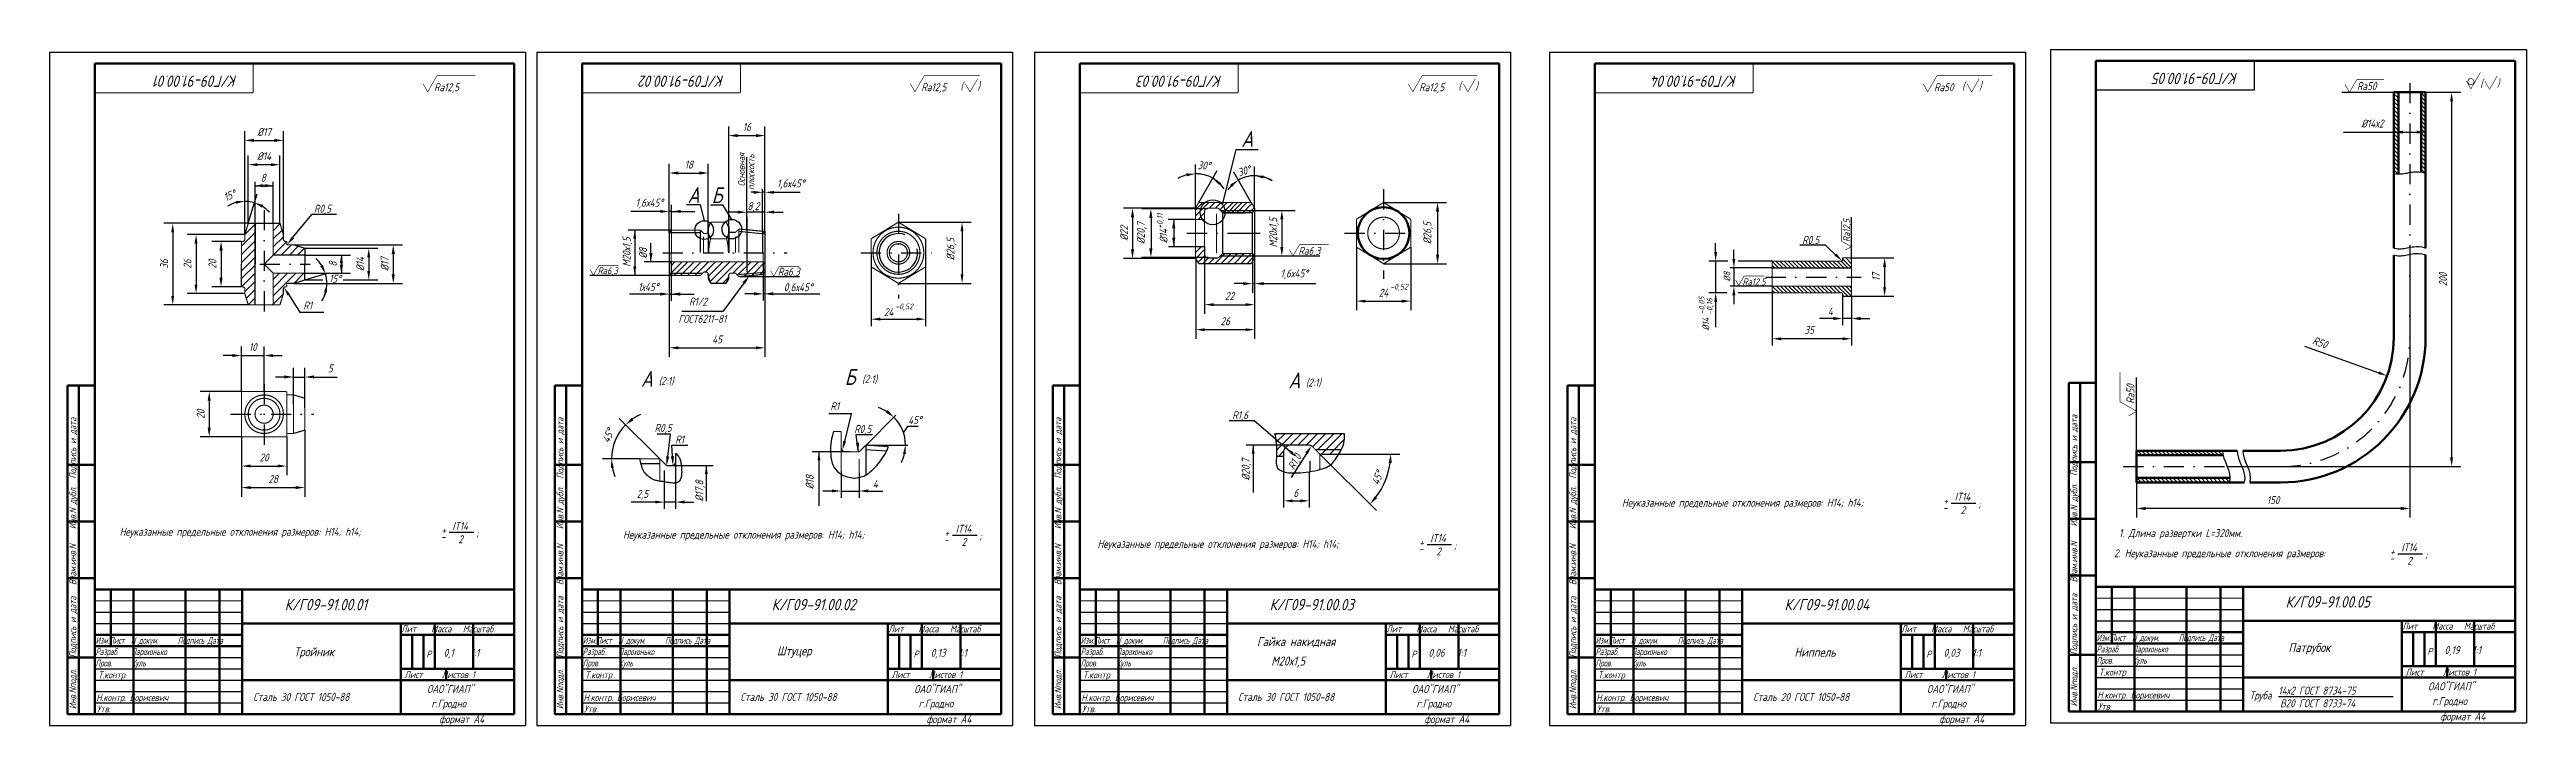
# Model space of a CAD drawing. Header units: inches. Extents: x 0 to 1942, y 0 to 841.
# Drawn here: x 613 to 1706, y 8 to 306 of the extents above; entities that cross this region are included whole.
import ezdxf
from ezdxf.enums import TextEntityAlignment as Align

# ---------------------------------------------------------------- set-up
doc = ezdxf.new("R2010")
doc.units = ezdxf.units.IN
doc.header["$LTSCALE"] = 0.7
doc.header["$MEASUREMENT"] = 0
doc.linetypes.add('DASHDOT', pattern=[25.4, 12.7, -6.35, 0, -6.35])
doc.linetypes.add('HIDDEN', pattern=[9.525, 6.35, -3.175])
doc.styles.add('ROMANC', font='romanc', dxfattribs={"width": 0.8, "oblique": 15, "height": 3.5})
doc.styles.get("Standard").update_dxf_attribs({"font": 'romand.shx', "width": 0.8, "oblique": 15, "height": 3.5})
doc.dimstyles.get("Standard").update_dxf_attribs({"dimtxt": 3.5, "dimasz": 4, "dimexe": 4, "dimexo": 0, "dimgap": 2, "dimtad": 1, "dimdec": 0, "dimdsep": 46, "dimtxsty": 'Standard', "dimcen": 0.09, "dimadec": 0, "dimazin": 0, "dimtfac": 1, "dimtdec": 0, "dimtmove": 0, "dimatfit": 3, "dimfxl": 0, "dimtolj": 1, "dimtzin": 0, "dimlwd": 25, "dimlwe": 25, "dimarcsym": 0})

msp = doc.modelspace()

# ---------------------------------------------------------------- texts
at = {"style": 'ROMANC', "oblique": 15, "width": 0.8}
for s, p in [('(', (1015.1, 288)), (')', (1022.6, 288.1)), ('(', (1234.8, 288)), (')', (1242.3, 288.1)), ('(', (1457.1, 288)), (')', (1464.6, 288.1)), ('(', (1685.7, 289.2)), (')', (1693.1, 289.3))]:
    msp.add_text(s, height=3.5, dxfattribs=at).set_placement(p)
at = {"color": 0, "linetype": 'ByBlock', "style": 'ROMANC', "oblique": 15, "width": 0.8}
msp.add_text('8', height=3.5, dxfattribs=at).set_placement((707.4, 249.3), align=Align.MIDDLE_CENTER)
msp.add_text('%%C8', height=3.5, rotation=90, dxfattribs=at).set_placement((875, 216), align=Align.MIDDLE_CENTER)
at = {"lineweight": 35, "char_height": 5, "width": 116.219, "attachment_point": 1, "rotation": 180}
for s, insert in [('К/Г09-91.00.05 ', (1578.8, 290.6)), ('К/Г09-91.00.01 ', (695.9, 289.4)), ('К/Г09-91.00.02 ', (910.8, 289.4)), ('К/Г09-91.00.03 ', (1130.5, 289.4)), ('К/Г09-91.00.04 ', (1357.7, 289.4))]:
    msp.add_mtext(s, dxfattribs=dict(at, insert=insert))
at = {"lineweight": 25, "attachment_point": 1}
for s, insert, char_height, width in [('Ra12,5', (782.8, 291), 3.5, 29.125), ('Ra12,5', (997.8, 291), 3.5, 29.125), ('Ra12,5', (1217.5, 291), 3.5, 29.125), ('Ra50', (1444.7, 291), 3.5, 29.125), ('Ra50', (1631.3, 291.5), 3.5, 29.125), ('R0,5', (729.8, 237.4), 3.5, 12.191), ('8,2', (921.1, 238.5), 3.5, 23.068), ('Ra6,3', (1164.2, 218.8), 3.5, 29.125), ('R0,5', (1386.5, 223.6), 3.5, 34.797), ('Ra6,3', (855, 209.8), 3, 13.689), ('Ra6,3', (934.5, 209.6), 3.5, 29.125), ('-0,52', (1204.7, 202.5), 2.5, 14.27), ('Ra12,5', (1360.2, 204.9), 3, 25.389), ('R1', (725.1, 194.7), 3.5, 14.863), ('ГОСТ6211-81', (890.6, 188.8), 3.5, 33.489), ('R1/2', (895.3, 196.4), 3.5, 32.719), ('-0,52', (986.3, 193.8), 2.5, 14.27), ('4', (1397.8, 192.1), 3.5, 7.894), ('35', (1387.5, 183.9), 3.5, 8.987), ('(2:1)', (881.9, 161.4), 3.5, 42.53), ('(2:1)', (971.7, 162.2), 3.5, 42.53), ('(2:1)', (1167.5, 160.7), 3.5, 42.53), ('R1', (957.7, 150.3), 3.5, 34.797), ('R1,6', (1135, 146.3), 3.5, 34.797), ('R0,5', (880.1, 140.7), 3.5, 34.797), ('R1', (889.2, 135.6), 3.5, 34.797), ('R0,5', (968.2, 140.2), 3.5, 34.797), ('2,5', (872.2, 111.6), 3.5, 34.797), ('4', (976.4, 116), 3.5, 34.797), ('6', (1162, 112), 3.5, 13.684), ('IT14', (1453.8, 110.3), 3.5, 19.791), (' Неуказанные предельные отклонения размеров: H14; h14; ', (1305.1, 107.7), 3.5, 158.004), ('-', (1448.6, 105.5), 3.5, 6.655), ('+', (1448.8, 108.5), 3.5, 4.399), ('2', (1456.4, 104.4), 3.5, 17.145), (';', (1464.2, 107.1), 3.5, 9.023), (' Неуказанные предельные отклонения размеров: H14; h14; ', (642.2, 94.9), 3.5, 158.004), ('-', (785.8, 92.7), 3.5, 6.655), ('+', (786, 95.6), 3.5, 4.399), ('IT14', (790.9, 97.4), 3.5, 19.791), ('2', (793.5, 91.6), 3.5, 17.145), (';', (801.4, 94.3), 3.5, 9.023), (' Неуказанные предельные отклонения размеров: H14; h14; ', (864.3, 93.6), 3.5, 158.004), ('-', (1007.8, 91.5), 3.5, 6.655), ('+', (1008, 94.4), 3.5, 4.399), ('IT14', (1013, 96.2), 3.5, 19.791), ('2', (1015.6, 90.4), 3.5, 17.145), (';', (1023.4, 93.1), 3.5, 9.023), (' Неуказанные предельные отклонения размеров: H14; h14; ', (1073.7, 89.5), 3.5, 158.004), ('+', (1217.5, 90.2), 3.5, 4.399), ('IT14', (1222.4, 92.1), 3.5, 19.791), (';', (1232.9, 88.9), 3.5, 9.023), ('1. Длина развертки L=320мм.', (1526.3, 94.3), 3.5, 98.323), ('IT14', (1650.9, 88), 3.5, 19.791), ('-', (1217.3, 87.3), 3.5, 6.655), ('2', (1225.1, 86.2), 3.5, 17.145), ('2. Неуказанные предельные отклонения размеров:  ', (1524.1, 85.4), 3.5, 158.004), ('-', (1645.7, 83.2), 3.5, 6.655), ('+', (1645.9, 86.2), 3.5, 4.399), ('2', (1653.5, 82.1), 3.5, 17.145), (';', (1661.3, 84.8), 3.5, 9.023), ('{\\W0.6; Изм.Лист  N докум.      Подпись Дата\\P Разраб.    Парохонько\\P Пров.      Куль}', (632, 46.7), 3, 75.972), ('{\\W0.7;Лит    Масса   Масштаб}', (768.3, 51.8), 3, 48.362), ('{\\W0.6; Изм.Лист  N докум.      Подпись Дата\\P Разраб.    Парохонько\\P Пров.      Куль}', (847, 46.7), 3, 75.972), ('{\\W0.7;Лит    Масса   Масштаб}', (983.3, 51.8), 3, 48.362), ('{\\W0.6; Изм.Лист  N докум.      Подпись Дата\\P Разраб.    Парохонько\\P Пров.      Куль}', (1066.7, 46.7), 3, 75.972), ('{\\W0.7;Лит    Масса   Масштаб}', (1203, 51.8), 3, 48.362), ('{\\W0.6; Изм.Лист  N докум.      Подпись Дата\\P Разраб.    Парохонько\\P Пров.      Куль}', (1293.9, 46.7), 3, 75.972), ('{\\W0.7;Лит    Масса   Масштаб}', (1430.2, 51.8), 3, 48.362), ('{\\W0.6; Изм.Лист  N докум.      Подпись Дата\\P Разраб.    Парохонько\\P Пров.      Куль}', (1515, 47.9), 3, 75.972), ('{\\W0.7;Лит    Масса   Масштаб}', (1651.3, 53), 3, 48.362), ('Р', (779.4, 40.7), 3, 4.735), ('0,1    1:1', (787, 41.5), 3.5, 30.6), ('Р', (994.4, 40.7), 3, 4.735), ('0,13   1:1', (1002, 41.5), 3.5, 30.6), ('Р', (1214.1, 40.7), 3, 4.735), ('0,06   1:1', (1221.6, 41.5), 3.5, 30.6), ('Р', (1441.3, 40.7), 3, 4.735), ('0,03   1:1', (1448.9, 41.5), 3.5, 30.6), ('Р', (1662.4, 41.9), 3, 4.735), ('0,19   1:1', (1670, 42.7), 3.5, 30.6), ('{\\W0.7;Т.контр}', (634.6, 31.5), 3, 65.765), ('Сталь 30 ГОСТ 1050-88', (703, 22), 3.5, 67.379), ('Лист     Листов 1', (769.7, 31.6), 3, 49.471), ('{\\W0.7;Т.контр}', (849.5, 31.5), 3, 65.765), ('Сталь 30 ГОСТ 1050-88', (918, 22), 3.5, 67.379), ('Лист     Листов 1', (984.7, 31.6), 3, 49.471), ('{\\W0.7;Т.контр}', (1069.2, 31.5), 3, 65.765), ('Сталь 30 ГОСТ 1050-88', (1137.6, 22), 3.5, 67.379), ('Лист     Листов 1', (1204.4, 31.6), 3, 49.471), ('{\\W0.7;Т.контр}', (1296.4, 31.5), 3, 65.765), ('Сталь 20 ГОСТ 1050-88', (1364.9, 22), 3.5, 67.379), ('Лист     Листов 1', (1431.6, 31.6), 3, 49.471), ('{\\W0.7; Н.контр. Борисевич}', (1515.1, 22.6), 3, 40.546), ('{\\W0.7;Т.контр}', (1517.5, 32.7), 3, 65.765), ('Труба', (1583.9, 22.7), 3.5, 36.579), ('14х2 ГОСТ 8734-75', (1596.6, 24.8), 3.5, 73.157), ('Лист     Листов 1', (1652.7, 32.7), 3, 49.471), ('{\\W0.7; Н.контр. Борисевич}', (632.1, 21.5), 3, 40.546), ('{\\W0.7;Утв.     }', (634, 16.5), 3, 39.222), ('г.Гродно', (781.6, 19.1), 3.5, 35.063), ('формат А4', (785.1, 12.2), 3.5, 32.745), ('{\\W0.7; Н.контр. Борисевич}', (847.1, 21.5), 3, 40.546), ('{\\W0.7;Утв.     }', (849, 16.5), 3, 39.222), ('г.Гродно', (996.6, 19.1), 3.5, 35.063), ('формат А4', (1000.1, 12.2), 3.5, 32.745), ('{\\W0.7; Н.контр. Борисевич}', (1066.8, 21.5), 3, 40.546), ('{\\W0.7;Утв.     }', (1068.7, 16.5), 3, 39.222), ('г.Гродно', (1216.3, 19.1), 3.5, 35.063), ('формат А4', (1219.8, 12.2), 3.5, 32.745), ('{\\W0.7; Н.контр. Борисевич}', (1294, 21.5), 3, 40.546), ('{\\W0.7;Утв.     }', (1295.9, 16.5), 3, 39.222), ('г.Гродно', (1443.5, 19.1), 3.5, 35.063), ('формат А4', (1447, 12.2), 3.5, 32.745), ('{\\W0.7;Утв.     }', (1517, 17.6), 3, 39.222), ('В20 ГОСТ 8733-74', (1597.4, 19.2), 3.5, 72.574), ('г.Гродно', (1664.6, 20.2), 3.5, 35.063), ('формат А4', (1668.1, 13.4), 3.5, 32.745)]:
    msp.add_mtext(s, dxfattribs=dict(at, insert=insert, char_height=char_height, width=width))
at = {"lineweight": 25, "char_height": 3.5, "attachment_point": 5}
for s, insert in [('\\A1;%%C14х2', (1638.1, 273.2)), ('\\A1;1,6х45%%D', (940.2, 246.4)), ('\\A1;1,6х45%%D', (877.8, 237.9)), ('\\A1;1,6х45%%D', (1162.4, 206.7)), ('1х45%%D', (877.3, 201.1)), ('0,6х45%%D', (943.5, 200.6)), ('\\A1;24', (1201.8, 198.6)), ('\\A1;24', (983.4, 190)), ('\\A1;150', (1594.3, 107.1))]:
    msp.add_mtext(s, dxfattribs=dict(at, insert=insert))
at = {"lineweight": 35, "attachment_point": 1}
for s, insert, char_height, width in [('А', (1139, 269.9), 7, 25.823), ('А', (894.7, 245.2), 7, 25.823), ('Б', (905.3, 245.1), 7, 25.823), ('А', (874.1, 164.1), 7, 25.823), ('Б', (964, 164.9), 7, 25.823), ('А', (1159.8, 163.4), 7, 25.823), ('К/Г09-91.00.01', (716.9, 63.5), 5, 116.219), ('К/Г09-91.00.02', (931.8, 63.5), 5, 116.219), ('К/Г09-91.00.03', (1151.5, 63.5), 5, 116.219), ('К/Г09-91.00.04', (1378.7, 63.5), 5, 116.219), ('К/Г09-91.00.05', (1599.8, 64.7), 5, 116.219), ('ОАО"ГИАП"', (779.7, 25.5), 3.5, 36.171), ('ОАО"ГИАП"', (994.7, 25.5), 3.5, 36.171), ('ОАО"ГИАП"', (1214.4, 25.5), 3.5, 36.171), ('ОАО"ГИАП"', (1441.6, 25.5), 3.5, 36.171), ('ОАО"ГИАП"', (1662.7, 26.7), 3.5, 36.171)]:
    msp.add_mtext(s, dxfattribs=dict(at, insert=insert, char_height=char_height, width=width))
at = {"lineweight": 25, "attachment_point": 1}
for s, insert, char_height, width, rotation in [('Основная ', (916.9, 245.5), 3, 30.693, 90), (' плоскость ', (921.1, 242.2), 3, 30.693, 90), ('+0,11', (1101.8, 226.8), 2.5, 14.27, 90), ('Ra12,5', (1404.6, 221), 3, 25.389, 90), ('%%C8', (1351.8, 203.5), 3, 25.389, 90), ('-0,05', (1340.9, 189.1), 2.5, 14.27, 90), ('%%C14', (1342.5, 181.9), 3, 25.389, 90), ('-0,16', (1344.4, 188.8), 2.5, 14.27, 90), ('Ra50', (1529.6, 149.6), 3.5, 29.125, 90), ('{\\W0.7; Инв.Nподл.   Подпись и дата   Взам.инв.N    Инв.N дубл.  Подпись и дата}', (621.9, 13.2), 3, 144.289, 90), ('{\\W0.7; Инв.Nподл.   Подпись и дата   Взам.инв.N    Инв.N дубл.  Подпись и дата}', (836.9, 13.2), 3, 144.289, 90), ('{\\W0.7; Инв.Nподл.   Подпись и дата   Взам.инв.N    Инв.N дубл.  Подпись и дата}', (1056.6, 13.2), 3, 144.289, 90), ('%%C20,7', (1139.2, 115.8), 3.5, 50.514, 90), ('R1,0', (1159.4, 121.8), 3.5, 15.675, 62.6434), ('{\\W0.7; Инв.Nподл.   Подпись и дата   Взам.инв.N    Инв.N дубл.  Подпись и дата}', (1283.8, 13.2), 3, 144.289, 90), ('{\\W0.7; Инв.Nподл.   Подпись и дата   Взам.инв.N    Инв.N дубл.  Подпись и дата}', (1504.9, 14.4), 3, 144.289, 90), ('%%C17,8', (898.1, 106.5), 3.5, 50.514, 90), ('%%C18', (946.8, 111.9), 3.5, 50.514, 90)]:
    msp.add_mtext(s, dxfattribs=dict(at, insert=insert, char_height=char_height, width=width, rotation=rotation))
at = {"lineweight": 25, "char_height": 3.5, "attachment_point": 5}
for s, insert, rotation in [('\\A1;30°', (1122.6, 254.7), 356.8759), ('\\A1;30°', (1140.3, 252.3), 16.9602), ('\\A1;%%C20,7', (1095.1, 224.9), 90), ('\\A1;М20х1,5', (1153.5, 225.1), 90), ('\\A1;М20х1,5', (868.2, 216.5), 90), ('%%C14', (1104.7, 223.6), 90), ('\\A1;8', (738.1, 211.2), 90), ('%%C14', (750.2, 211.2), 90), ('\\A1;200', (1669.3, 204.4), 90), ('15°', (739.1, 204.8), 357.7549), ('\\A1;45°', (995, 142.4), 1.2397)]:
    msp.add_mtext(s, dxfattribs=dict(at, insert=insert, rotation=rotation))
at = {"char_height": 3.5, "attachment_point": 5, "rotation": 90}
for insert in [(1221.5, 224.9), (1011.1, 217.8)]:
    msp.add_mtext('\\A1;%%C26,5', dxfattribs=dict(at, insert=insert))
at = {"lineweight": 30, "char_height": 4, "width": 61.945, "attachment_point": 1}
for s, insert in [('Гайка накидная', (1145.9, 46.7)), ('Патрубок ', (1601.1, 44.1)), ('Тройник', (721, 42.2)), ('Штуцер', (934.1, 42.6)), (' М20х1,5', (1150.1, 38.1)), ('Ниппель', (1383.1, 42))]:
    msp.add_mtext(s, dxfattribs=dict(at, insert=insert))

# ---------------------------------------------------------------- blocks, each defined once
blk = doc.blocks.new('*D373')
at = {"color": 0, "lineweight": 25}
for p, q in [((1173.7, 127.4), (1198.6, 102.5)), ((1182.1, 127.4), (1209, 127.4))]:
    blk.add_line(p, q, dxfattribs=at)
blk.add_arc((1173.7, 127.4), 31.2, 322.3469, 352.6531, dxfattribs=at)
for points in [[(1204, 123.5), (1205.4, 123.4), (1205, 127.4)], [(1198.9, 107.9), (1197.9, 108.8), (1195.8, 105.4)]]:
    blk.add_solid(points, dxfattribs=at)
at = {"layer": 'DEFPOINTS', "color": 0, "lineweight": 25}
for p in [(1170.3, 130.8), (1173.7, 127.4), (1173.7, 127.4), (1182.1, 127.4), (1200.8, 111.8)]:
    blk.add_point(p, dxfattribs=at)
at = {"color": 0, "lineweight": 25, "insert": (1199.1, 116.9), "char_height": 3.5, "attachment_point": 5, "rotation": 67.5}
blk.add_mtext('\\A1;45°', dxfattribs=at)
blk = doc.blocks.new('*D374')
at = {"color": 0, "lineweight": 25}
for p, q in [((1122.8, 218.9), (1122.8, 189.3)), ((1144.9, 214.8), (1144.9, 189.3)), ((1126.8, 193.3), (1140.9, 193.3))]:
    blk.add_line(p, q, dxfattribs=at)
for points in [[(1126.8, 194), (1126.8, 192.7), (1122.8, 193.3)], [(1140.9, 194), (1140.9, 192.7), (1144.9, 193.3)]]:
    blk.add_solid(points, dxfattribs=at)
at = {"layer": 'DEFPOINTS', "color": 0, "lineweight": 25}
for p in [(1122.8, 218.9), (1144.9, 214.8), (1144.9, 193.3)]:
    blk.add_point(p, dxfattribs=at)
at = {"color": 0, "lineweight": 25, "insert": (1133.8, 197.1), "char_height": 3.5, "attachment_point": 5}
blk.add_mtext('\\A1;22', dxfattribs=at)
blk = doc.blocks.new('*D375')
at = {"color": 0, "lineweight": 25}
for p, q in [((1118.9, 213.7), (1118.9, 178.3)), ((1144.9, 213.9), (1144.9, 178.3)), ((1122.9, 182.3), (1140.9, 182.3))]:
    blk.add_line(p, q, dxfattribs=at)
for points in [[(1122.9, 182.9), (1122.9, 181.6), (1118.9, 182.3)], [(1140.9, 182.9), (1140.9, 181.6), (1144.9, 182.3)]]:
    blk.add_solid(points, dxfattribs=at)
at = {"layer": 'DEFPOINTS', "color": 0, "lineweight": 25}
for p in [(1118.9, 213.7), (1144.9, 213.9), (1144.9, 182.3)]:
    blk.add_point(p, dxfattribs=at)
at = {"color": 0, "lineweight": 25, "insert": (1131.9, 186), "char_height": 3.5, "attachment_point": 5}
blk.add_mtext('\\A1;26', dxfattribs=at)
blk = doc.blocks.new('*D376')
at = {"color": 0, "lineweight": 25}
for p, q in [((1118.8, 235.9), (1087, 235.9)), ((1091, 231.9), (1091, 217.7)), ((1118.9, 213.7), (1087, 213.7))]:
    blk.add_line(p, q, dxfattribs=at)
for points in [[(1090.3, 231.9), (1091.7, 231.9), (1091, 235.9)], [(1090.3, 217.7), (1091.7, 217.7), (1091, 213.7)]]:
    blk.add_solid(points, dxfattribs=at)
at = {"layer": 'DEFPOINTS', "color": 0, "lineweight": 25}
for p in [(1118.8, 235.9), (1091, 213.7), (1118.9, 213.7)]:
    blk.add_point(p, dxfattribs=at)
at = {"color": 0, "lineweight": 25, "insert": (1087.3, 224.8), "char_height": 3.5, "attachment_point": 5, "rotation": 90}
blk.add_mtext('\\A1;%%C22', dxfattribs=at)
blk = doc.blocks.new('*D367')
at = {"color": 0, "lineweight": 25}
for p, q in [((697.8, 221.2), (684.8, 221.2)), ((688.8, 217.2), (688.8, 205.2)), ((697.8, 201.2), (684.8, 201.2))]:
    blk.add_line(p, q, dxfattribs=at)
for points in [[(688.1, 217.2), (689.5, 217.2), (688.8, 221.2)], [(688.1, 205.2), (689.5, 205.2), (688.8, 201.2)]]:
    blk.add_solid(points, dxfattribs=at)
at = {"layer": 'DEFPOINTS', "color": 0, "lineweight": 25}
for p in [(697.8, 221.2), (688.8, 201.2), (697.8, 201.2)]:
    blk.add_point(p, dxfattribs=at)
at = {"color": 0, "insert": (685, 211.2), "char_height": 3.5, "attachment_point": 5, "rotation": 90}
blk.add_mtext('\\A1;20', dxfattribs=at)
blk = doc.blocks.new('*D368')
at = {"color": 0, "lineweight": 25}
blk.add_line((700.8, 229.2), (704.7, 242.2), dxfattribs=at)
for start, end in [(105.5877, 121.1753), (73.3008, 90), (42.1254, 57.7131)]:
    blk.add_arc((699.3, 224.2), 14.7, start, end, dxfattribs=at)
for points in [[(695.2, 239.1), (695.4, 237.8), (699.3, 239)], [(706.9, 236.1), (707.5, 237.3), (703.5, 238.3)]]:
    blk.add_solid(points, dxfattribs=at)
at = {"layer": 'DEFPOINTS', "color": 0, "lineweight": 25}
for p in [(699.3, 261.8), (702.1, 238.7), (699.3, 224.2), (699.3, 224.2), (700.8, 229.2)]:
    blk.add_point(p, dxfattribs=at)
at = {"color": 0, "insert": (692.6, 241.5), "char_height": 3.5, "attachment_point": 5, "rotation": 21.1435}
blk.add_mtext('\\A1;15%%D', dxfattribs=at)
blk = doc.blocks.new('*D377')
at = {"color": 0, "lineweight": 25}
for p, q in [((699.3, 224.2), (673.8, 224.2)), ((677.8, 220.2), (677.8, 202.2)), ((699.3, 198.2), (673.8, 198.2))]:
    blk.add_line(p, q, dxfattribs=at)
for points in [[(677.1, 220.2), (678.4, 220.2), (677.8, 224.2)], [(677.1, 202.2), (678.4, 202.2), (677.8, 198.2)]]:
    blk.add_solid(points, dxfattribs=at)
at = {"layer": 'DEFPOINTS', "color": 0, "lineweight": 25}
for p in [(699.3, 224.2), (677.8, 198.2), (699.3, 198.2)]:
    blk.add_point(p, dxfattribs=at)
at = {"color": 0, "lineweight": 25, "insert": (674, 211.2), "char_height": 3.5, "attachment_point": 5, "rotation": 90}
blk.add_mtext('\\A1;26', dxfattribs=at)
blk = doc.blocks.new('*D378')
at = {"color": 0, "lineweight": 25}
for p, q in [((700.8, 229.2), (663.5, 229.2)), ((667.5, 225.2), (667.5, 197.2)), ((700.8, 193.2), (663.5, 193.2))]:
    blk.add_line(p, q, dxfattribs=at)
for points in [[(666.8, 225.2), (668.1, 225.2), (667.5, 229.2)], [(666.8, 197.2), (668.1, 197.2), (667.5, 193.2)]]:
    blk.add_solid(points, dxfattribs=at)
at = {"layer": 'DEFPOINTS', "color": 0, "lineweight": 25}
for p in [(700.8, 229.2), (667.5, 193.2), (700.8, 193.2)]:
    blk.add_point(p, dxfattribs=at)
at = {"color": 0, "lineweight": 25, "insert": (663.7, 211.2), "char_height": 3.5, "attachment_point": 5, "rotation": 90}
blk.add_mtext('\\A1;36', dxfattribs=at)
blk = doc.blocks.new('*D379')
at = {"color": 0, "lineweight": 25}
for p, q in [((720.8, 219.7), (768.8, 219.7)), ((764.8, 215.7), (764.8, 206.7)), ((720.8, 202.7), (768.8, 202.7))]:
    blk.add_line(p, q, dxfattribs=at)
for points in [[(764.1, 215.7), (765.5, 215.7), (764.8, 219.7)], [(764.1, 206.7), (765.5, 206.7), (764.8, 202.7)]]:
    blk.add_solid(points, dxfattribs=at)
at = {"layer": 'DEFPOINTS', "color": 0, "lineweight": 25}
for p in [(720.8, 219.7), (720.8, 202.7), (764.8, 202.7)]:
    blk.add_point(p, dxfattribs=at)
at = {"color": 0, "lineweight": 25, "insert": (761, 211.2), "char_height": 3.5, "attachment_point": 5, "rotation": 90}
blk.add_mtext('\\A1;%%C17', dxfattribs=at)
blk = doc.blocks.new('*D380')
at = {"color": 0, "lineweight": 25}
for p, q in [((700.8, 229.2), (700.8, 259.1)), ((704.8, 255.1), (710.8, 255.1)), ((714.8, 229), (714.8, 259.1))]:
    blk.add_line(p, q, dxfattribs=at)
for points in [[(704.8, 255.7), (704.8, 254.4), (700.8, 255.1)], [(710.8, 255.7), (710.8, 254.4), (714.8, 255.1)]]:
    blk.add_solid(points, dxfattribs=at)
at = {"layer": 'DEFPOINTS', "color": 0, "lineweight": 25}
for p in [(714.8, 255.1), (700.8, 229.2), (714.8, 229)]:
    blk.add_point(p, dxfattribs=at)
at = {"color": 0, "lineweight": 25, "insert": (707.8, 258.8), "char_height": 3.5, "attachment_point": 5}
blk.add_mtext('\\A1;%%C14', dxfattribs=at)
blk = doc.blocks.new('*D381')
at = {"color": 0, "lineweight": 25}
for p, q in [((699.3, 224.2), (699.3, 269.8)), ((703.3, 265.8), (712.3, 265.8)), ((716.3, 224.2), (716.3, 269.8))]:
    blk.add_line(p, q, dxfattribs=at)
for points in [[(703.3, 266.5), (703.3, 265.1), (699.3, 265.8)], [(712.3, 266.5), (712.3, 265.1), (716.3, 265.8)]]:
    blk.add_solid(points, dxfattribs=at)
at = {"layer": 'DEFPOINTS', "color": 0, "lineweight": 25}
for p in [(716.3, 265.8), (699.3, 224.2), (716.3, 224.2)]:
    blk.add_point(p, dxfattribs=at)
at = {"color": 0, "lineweight": 25, "insert": (707.8, 269.5), "char_height": 3.5, "attachment_point": 5}
blk.add_mtext('\\A1;%%C17', dxfattribs=at)
blk = doc.blocks.new('*D369')
at = {"color": 0, "lineweight": 25}
for p, q in [((720.8, 149.3), (720.8, 165.4)), ((725.8, 147.8), (725.8, 165.4)), ((716.8, 161.4), (712.8, 161.4)), ((720.8, 161.4), (725.8, 161.4)), ((729.8, 161.4), (740.1, 161.4))]:
    blk.add_line(p, q, dxfattribs=at)
for points in [[(716.8, 162.1), (716.8, 160.8), (720.8, 161.4)], [(729.8, 162.1), (729.8, 160.8), (725.8, 161.4)]]:
    blk.add_solid(points, dxfattribs=at)
at = {"layer": 'DEFPOINTS', "color": 0, "lineweight": 25}
for p in [(725.8, 161.4), (720.8, 149.3), (725.8, 147.8)]:
    blk.add_point(p, dxfattribs=at)
at = {"color": 0, "lineweight": 25, "insert": (737, 165.2), "char_height": 3.5, "attachment_point": 5}
blk.add_mtext('\\A1;5', dxfattribs=at)
blk = doc.blocks.new('*D382')
at = {"color": 0, "lineweight": 25}
for p, q in [((693.8, 170.9), (689.8, 170.9)), ((697.8, 155), (697.8, 174.9)), ((697.8, 170.9), (707.8, 170.9)), ((707.8, 155), (707.8, 174.9)), ((711.8, 170.9), (715.8, 170.9))]:
    blk.add_line(p, q, dxfattribs=at)
for points in [[(693.8, 171.5), (693.8, 170.2), (697.8, 170.9)], [(711.8, 171.5), (711.8, 170.2), (707.8, 170.9)]]:
    blk.add_solid(points, dxfattribs=at)
at = {"layer": 'DEFPOINTS', "color": 0, "lineweight": 25}
for p in [(707.8, 170.9), (697.8, 155), (707.8, 155)]:
    blk.add_point(p, dxfattribs=at)
at = {"color": 0, "lineweight": 25, "insert": (702.8, 174.6), "char_height": 3.5, "attachment_point": 5}
blk.add_mtext('\\A1;10', dxfattribs=at)
blk = doc.blocks.new('*D383')
at = {"color": 0, "lineweight": 25}
for p, q in [((697.8, 155), (679.6, 155)), ((683.6, 151), (683.6, 139)), ((697.8, 135), (679.6, 135))]:
    blk.add_line(p, q, dxfattribs=at)
for points in [[(682.9, 151), (684.2, 151), (683.6, 155)], [(682.9, 139), (684.2, 139), (683.6, 135)]]:
    blk.add_solid(points, dxfattribs=at)
at = {"layer": 'DEFPOINTS', "color": 0, "lineweight": 25}
for p in [(697.8, 155), (683.6, 135), (697.8, 135)]:
    blk.add_point(p, dxfattribs=at)
at = {"color": 0, "lineweight": 25, "insert": (679.8, 145), "char_height": 3.5, "attachment_point": 5, "rotation": 90}
blk.add_mtext('\\A1;20', dxfattribs=at)
blk = doc.blocks.new('*D384')
at = {"color": 0, "lineweight": 25}
for p, q in [((697.8, 135), (697.8, 118.1)), ((717.8, 135), (717.8, 118.1)), ((701.8, 122.1), (713.8, 122.1))]:
    blk.add_line(p, q, dxfattribs=at)
for points in [[(701.8, 122.8), (701.8, 121.5), (697.8, 122.1)], [(713.8, 122.8), (713.8, 121.5), (717.8, 122.1)]]:
    blk.add_solid(points, dxfattribs=at)
at = {"layer": 'DEFPOINTS', "color": 0, "lineweight": 25}
for p in [(697.8, 135), (717.8, 135), (717.8, 122.1)]:
    blk.add_point(p, dxfattribs=at)
at = {"color": 0, "lineweight": 25, "insert": (707.8, 125.9), "char_height": 3.5, "attachment_point": 5}
blk.add_mtext('\\A1;20', dxfattribs=at)
blk = doc.blocks.new('*D385')
at = {"color": 0, "lineweight": 25}
for p, q in [((697.8, 135), (697.8, 108.6)), ((725.8, 138), (725.8, 108.6)), ((701.8, 112.6), (721.8, 112.6))]:
    blk.add_line(p, q, dxfattribs=at)
for points in [[(701.8, 113.3), (701.8, 112), (697.8, 112.6)], [(721.8, 113.3), (721.8, 112), (725.8, 112.6)]]:
    blk.add_solid(points, dxfattribs=at)
at = {"layer": 'DEFPOINTS', "color": 0, "lineweight": 25}
for p in [(697.8, 135), (725.8, 138), (725.8, 112.6)]:
    blk.add_point(p, dxfattribs=at)
at = {"color": 0, "lineweight": 25, "insert": (711.8, 116.4), "char_height": 3.5, "attachment_point": 5}
blk.add_mtext('\\A1;28', dxfattribs=at)
blk = doc.blocks.new('*D370')
at = {"color": 0, "lineweight": 25}
for p, q in [((882.4, 125.3), (864.5, 143.1)), ((873.7, 125.3), (857.1, 125.3))]:
    blk.add_line(p, q, dxfattribs=at)
for start, end in [(113.4062, 124.2031), (135, 180), (190.7969, 201.5938)]:
    blk.add_arc((882.4, 125.3), 21.3, start, end, dxfattribs=at)
for points in [[(870.8, 142.3), (870, 143.4), (867.3, 140.3)], [(860.8, 121.2), (862.1, 121.4), (861.1, 125.3)]]:
    blk.add_solid(points, dxfattribs=at)
at = {"layer": 'DEFPOINTS', "color": 0, "lineweight": 25}
for p in [(861.8, 130.8), (873.7, 125.3), (882.4, 125.3), (882.4, 125.3), (885.1, 122.6)]:
    blk.add_point(p, dxfattribs=at)
at = {"color": 0, "insert": (859.6, 135.5), "char_height": 3.5, "attachment_point": 5, "rotation": 65.7474}
blk.add_mtext('\\A1;45%%D', dxfattribs=at)
blk = doc.blocks.new('*D386')
at = {"color": 0, "lineweight": 25}
for p, q in [((886.6, 225.2), (886.6, 255.4)), ((890.6, 251.4), (899.8, 251.4)), ((903.8, 225.4), (903.8, 255.4))]:
    blk.add_line(p, q, dxfattribs=at)
for points in [[(890.6, 252.1), (890.6, 250.7), (886.6, 251.4)], [(899.8, 252.1), (899.8, 250.7), (903.8, 251.4)]]:
    blk.add_solid(points, dxfattribs=at)
at = {"layer": 'DEFPOINTS', "color": 0, "lineweight": 25}
for p in [(903.8, 251.4), (886.6, 225.2), (903.8, 225.4)]:
    blk.add_point(p, dxfattribs=at)
at = {"color": 0, "lineweight": 25, "insert": (895.2, 255.1), "char_height": 3.5, "attachment_point": 5}
blk.add_mtext('\\A1;18', dxfattribs=at)
blk = doc.blocks.new('*D387')
at = {"color": 0, "lineweight": 25}
for p, q in [((912.8, 225.4), (912.8, 271.9)), ((916.8, 267.9), (924.8, 267.9)), ((928.8, 224.6), (928.8, 271.9))]:
    blk.add_line(p, q, dxfattribs=at)
for points in [[(916.8, 268.6), (916.8, 267.2), (912.8, 267.9)], [(924.8, 268.6), (924.8, 267.2), (928.8, 267.9)]]:
    blk.add_solid(points, dxfattribs=at)
at = {"layer": 'DEFPOINTS', "color": 0, "lineweight": 25}
for p in [(928.8, 267.9), (912.8, 225.4), (928.8, 224.6)]:
    blk.add_point(p, dxfattribs=at)
at = {"color": 0, "lineweight": 25, "insert": (920.8, 271.7), "char_height": 3.5, "attachment_point": 5}
blk.add_mtext('\\A1;16', dxfattribs=at)
blk = doc.blocks.new('*D388')
at = {"color": 0, "lineweight": 25}
for p, q in [((928.8, 207.7), (928.8, 170.3)), ((886.6, 207.2), (886.6, 170.3)), ((890.6, 174.3), (924.8, 174.3))]:
    blk.add_line(p, q, dxfattribs=at)
for points in [[(890.6, 174.9), (890.6, 173.6), (886.6, 174.3)], [(924.8, 174.9), (924.8, 173.6), (928.8, 174.3)]]:
    blk.add_solid(points, dxfattribs=at)
at = {"layer": 'DEFPOINTS', "color": 0, "lineweight": 25}
for p in [(928.8, 207.7), (886.6, 207.2), (928.8, 174.3)]:
    blk.add_point(p, dxfattribs=at)
at = {"color": 0, "lineweight": 25, "insert": (907.7, 178), "char_height": 3.5, "attachment_point": 5}
blk.add_mtext('\\A1;45', dxfattribs=at)
blk = doc.blocks.new('*D389')
at = {"color": 0, "lineweight": 25}
for p, q in [((1407.5, 214), (1426.9, 214)), ((1422.9, 210), (1422.9, 201)), ((1408.3, 197), (1426.9, 197))]:
    blk.add_line(p, q, dxfattribs=at)
for points in [[(1422.2, 210), (1423.5, 210), (1422.9, 214)], [(1422.2, 201), (1423.5, 201), (1422.9, 197)]]:
    blk.add_solid(points, dxfattribs=at)
at = {"layer": 'DEFPOINTS', "color": 0, "lineweight": 25}
for p in [(1407.5, 214), (1408.3, 197), (1422.9, 197)]:
    blk.add_point(p, dxfattribs=at)
at = {"color": 0, "lineweight": 25, "insert": (1419.1, 205.5), "char_height": 3.5, "attachment_point": 5, "rotation": 90}
blk.add_mtext('\\A1;17', dxfattribs=at)
blk = doc.blocks.new('*D394')
at = {"color": 0, "lineweight": 25}
blk.add_line((1608.2, 175), (1640.9, 163.3), dxfattribs=at)
blk.add_solid([(1641.1, 163.9), (1640.7, 162.7), (1644.6, 161.9)], dxfattribs=at)
at = {"layer": 'DEFPOINTS', "color": 0, "lineweight": 25}
for p in [(1597.6, 178.9), (1644.6, 161.9)]:
    blk.add_point(p, dxfattribs=at)
at = {"color": 0, "lineweight": 25, "insert": (1615, 176.6), "char_height": 3.5, "attachment_point": 5, "rotation": 340.2011}
blk.add_mtext('\\A1;R50', dxfattribs=at)

# ---------------------------------------------------------------- dimensions: what is measured, and where the dimension line sits
at = {"lineweight": 25}
for base, p1, p2, picture, middle in [((928.8, 267.9), (912.8, 225.4), (928.8, 224.6), '*D387', (920.8, 271.7)), ((1144.9, 193.3), (1122.8, 218.9), (1144.9, 214.8), '*D374', (1133.8, 197.1)), ((1144.9, 182.3), (1118.9, 213.7), (1144.9, 213.9), '*D375', (1131.9, 186)), ((707.8, 170.9), (697.8, 155), (707.8, 155), '*D382', (702.8, 174.6)), ((725.8, 161.4), (720.8, 149.3), (725.8, 147.8), '*D369', (737, 165.2)), ((725.8, 112.6), (697.8, 135), (725.8, 138), '*D385', (711.8, 116.4)), ((717.8, 122.1), (697.8, 135), (717.8, 135), '*D384', (707.8, 125.9))]:
    dim = msp.add_linear_dim(base=base, p1=p1, p2=p2, dimstyle='Standard', dxfattribs=at)
    dim.commit()
    dim.dimension.update_dxf_attribs({"geometry": picture, "text_midpoint": middle})
for base, p1, p2, text, picture, middle in [((716.3, 265.8), (699.3, 224.2), (716.3, 224.2), '%%C17', '*D381', (707.8, 269.5)), ((714.8, 255.1), (700.8, 229.2), (714.8, 229), '%%C14', '*D380', (707.8, 258.8)), ((903.8, 251.4), (886.6, 225.2), (903.8, 225.4), '18', '*D386', (895.2, 255.1)), ((928.8, 174.3), (886.6, 207.2), (928.8, 207.7), '45', '*D388', (907.7, 178))]:
    dim = msp.add_linear_dim(base=base, p1=p1, p2=p2, text=text, dimstyle='Standard', dxfattribs=at)
    dim.commit()
    dim.dimension.update_dxf_attribs({"geometry": picture, "text_midpoint": middle})
for base, line1, line2, text, picture, middle in [((702.1, 238.7), ((699.3, 224.2), (699.3, 261.8)), ((700.8, 229.2), (699.3, 224.2)), '15%%D', '*D368', (694, 238)), ((861.8, 130.8), ((885.1, 122.6), (882.4, 125.3)), ((873.7, 125.3), (882.4, 125.3)), '45%%D', '*D370', (863, 134))]:
    dim = msp.add_angular_dim_2l(base=base, line1=line1, line2=line2, text=text, dimstyle='Standard')
    dim.commit()
    dim.dimension.update_dxf_attribs({"geometry": picture, "text_midpoint": middle, "dimtype": 162})
for base, p1, p2, text, picture, middle in [((1091, 213.7), (1118.8, 235.9), (1118.9, 213.7), '%%C22', '*D376', (1087.3, 224.8)), ((764.8, 202.7), (720.8, 219.7), (720.8, 202.7), '%%C<>', '*D379', (761, 211.2))]:
    dim = msp.add_linear_dim(base=base, p1=p1, p2=p2, angle=90, text=text, dimstyle='Standard', dxfattribs=at)
    dim.commit()
    dim.dimension.update_dxf_attribs({"geometry": picture, "text_midpoint": middle})
for base, p1, p2, picture, middle in [((667.5, 193.2), (700.8, 229.2), (700.8, 193.2), '*D378', (663.7, 211.2)), ((677.8, 198.2), (699.3, 224.2), (699.3, 198.2), '*D377', (674, 211.2)), ((1422.9, 197), (1407.5, 214), (1408.3, 197), '*D389', (1419.1, 205.5)), ((683.6, 135), (697.8, 155), (697.8, 135), '*D383', (679.8, 145))]:
    dim = msp.add_linear_dim(base=base, p1=p1, p2=p2, angle=90, dimstyle='Standard', dxfattribs=at)
    dim.commit()
    dim.dimension.update_dxf_attribs({"geometry": picture, "text_midpoint": middle})
dim = msp.add_linear_dim(base=(688.8, 201.2), p1=(697.8, 221.2), p2=(697.8, 201.2), angle=90, text='20', dimstyle='Standard')
dim.commit()
dim.dimension.update_dxf_attribs({"geometry": '*D367', "text_midpoint": (685, 211.2)})
dim = msp.add_radius_dim(center=(1597.6, 178.9), mpoint=(1644.6, 161.9), dimstyle='Standard', dxfattribs=at)
dim.commit()
dim.dimension.update_dxf_attribs({"geometry": '*D394', "text_midpoint": (1613.7, 173.1), "dimtype": 164})
dim = msp.add_angular_dim_2l(base=(1200.8, 111.8), line1=((1173.7, 127.4), (1182.1, 127.4)), line2=((1170.3, 130.8), (1173.7, 127.4)), dimstyle='Standard', dxfattribs=at)
dim.commit()
dim.dimension.update_dxf_attribs({"geometry": '*D373', "text_midpoint": (1199.1, 116.9)})

# ---------------------------------------------------------------- hatches: boundary and pattern name
at = {"lineweight": 25}
h = msp.add_hatch(dxfattribs=at)
h.set_pattern_fill('ANSI31', color=256, scale=10, angle=90, style=0)
h.set_pattern_definition([(135, (-2919.1166, 787.2023), (-0.88388348, -0.88388348), [])])
h.paths.add_polyline_path([(1649.6, 269.4), (1647.6, 269.4), (1647.6, 265.4), (1647.6, 251.3, 0.005854), (1648, 251.2, 0.039188), (1649.6, 251)])
h.paths.add_polyline_path([(1661.6, 287), (1659.6, 287), (1659.6, 251.8, -0.02754), (1661, 251.5, -0.007414), (1661.6, 251.3)])
h.paths.add_polyline_path([(1649.6, 287), (1647.6, 287), (1647.6, 269.4), (1649.6, 269.4)])
edge = h.paths.add_edge_path()
edge.add_spline(control_points=[(1575, 114.9), (1575.2, 115.5), (1575.3, 116.2), (1575.3, 116.9)], knot_values=[29.152697, 29.152697, 29.152697, 29.152697, 30.972982, 30.972982, 30.972982, 30.972982], degree=3, periodic=0)
edge.add_line((1575.3, 116.9), (1534.1, 116.9))
edge.add_line((1534.1, 116.9), (1534.1, 114.9))
edge.add_line((1534.1, 114.9), (1575, 114.9))
edge = h.paths.add_edge_path()
edge.add_spline(control_points=[(1572.2, 126.9), (1572, 127.5), (1571.9, 128.2), (1572, 128.9)], knot_values=[16.89827, 16.89827, 16.89827, 16.89827, 19.106376, 19.106376, 19.106376, 19.106376], degree=3, periodic=0)
edge.add_line((1572, 128.9), (1534.1, 128.9))
edge.add_line((1534.1, 128.9), (1534.1, 126.9))
edge.add_line((1534.1, 126.9), (1572.2, 126.9))

# ---------------------------------------------------------------- linework, layer by layer
for p, q in [((613.1, 304.7), (613.1, 7.7)), ((613.1, 304.7), (823.1, 304.7)), ((823.1, 304.7), (823.1, 7.7)), ((828.1, 304.7), (828.1, 7.7)), ((828.1, 304.7), (1038.1, 304.7)), ((1038.1, 304.7), (1038.1, 7.7)), ((1047.8, 304.7), (1047.8, 7.7)), ((1047.8, 304.7), (1257.8, 304.7)), ((1257.8, 304.7), (1257.8, 7.7)), ((1275, 304.7), (1275, 7.7)), ((1275, 304.7), (1485, 304.7)), ((1485, 304.7), (1485, 7.7)), ((1496.1, 305.9), (1496.1, 8.9)), ((1496.1, 305.9), (1706.1, 305.9)), ((1706.1, 305.9), (1706.1, 8.9)), ((1661.6, 287), (1647.6, 287)), ((1647.6, 287), (1647.6, 251)), ((1661.6, 287), (1647.6, 287)), ((1647.6, 287), (1661.6, 287)), ((1661.6, 287), (1661.6, 278.7)), ((1130.7, 237.4), (1136.8, 261.8)), ((1136.8, 261.8), (1146.4, 261.8)), ((1661.6, 258.7), (1661.6, 237)), ((729, 233.3), (739.7, 233.3)), ((900.4, 237.4), (894.2, 237.4)), ((902.2, 230.4), (900.4, 237.4)), ((904.8, 237.4), (910.1, 237.4)), ((910.1, 237.4), (914.1, 230.9)), ((920.8, 232.1), (920.8, 207.7)), ((1129.8, 234.9), (1132.7, 234.9)), ((1129.8, 234.9), (1140.8, 234.9)), ((1130.8, 233.9), (1140.8, 233.9)), ((1140.8, 234.9), (1144.9, 234.9)), ((1408.3, 214), (1408.3, 231.9)), ((703.8, 229.2), (703.8, 211.2)), ((886.6, 225.2), (886.6, 207.2)), ((886.6, 225.2), (886.6, 207.2)), ((886.6, 225.2), (892.4, 225.2)), ((886.6, 225.2), (900.3, 225.2)), ((901.3, 225.2), (901.3, 225.2)), ((903.8, 227.8), (903.8, 216.2)), ((912.8, 216.2), (912.8, 227.8)), ((917.2, 225.7), (928.8, 224.6)), ((928.8, 225.7), (928.8, 206.7)), ((1396.8, 219.5), (1385.4, 219.5)), ((697.8, 201.2), (697.8, 211.2)), ((725.8, 218.2), (725.8, 211.2)), ((725.8, 204.2), (725.8, 211.2)), ((916.4, 206.6), (928.8, 207.7)), ((1129.8, 214.9), (1132.7, 214.9)), ((1129.8, 214.9), (1138.3, 214.9)), ((1129.8, 214.9), (1140.8, 214.9)), ((1130.8, 215.9), (1140.8, 215.9)), ((1140.8, 214.9), (1144.4, 214.9)), ((1404.3, 214), (1404.3, 213)), ((886.6, 207.2), (892.4, 207.2)), ((887.4, 207.2), (901.3, 207.2)), ((903.8, 206.4), (903.8, 206.7)), ((919.5, 202.8), (910.2, 190.3)), ((912.8, 204.6), (912.8, 206.4)), ((917.8, 205.8), (944, 205.8)), ((1404.3, 198), (1404.3, 197)), ((723.4, 190), (734.2, 190)), ((910.2, 190.3), (892.1, 190.3)), ((967, 145.2), (957, 145.2)), ((964, 133), (967, 145.2)), ((1133.7, 142.2), (1144.5, 142.2)), ((887.1, 136.2), (881.2, 136.2)), ((885.9, 126.3), (887.1, 136.2)), ((888, 126.5), (887.7, 131.3)), ((887.7, 131.3), (894.8, 131.3)), ((970, 128.8), (969.1, 136)), ((969.1, 136), (976.3, 136)), ((874.1, 123.3), (882.4, 123.3)), ((884.4, 123.3), (884.4, 123.2)), ((973.2, 129.4), (982.6, 128.8)), ((1171.7, 129.4), (1183.2, 129.4)), ((1171.7, 129.4), (1183.2, 129.4)), ((1173.7, 127.4), (1182.1, 127.4)), ((613.1, 7.7), (823.1, 7.7)), ((828.1, 7.7), (1038.1, 7.7)), ((1047.8, 7.7), (1257.8, 7.7)), ((1275, 7.7), (1485, 7.7)), ((1496.1, 8.9), (1706.1, 8.9))]:
    msp.add_line(p, q)
at = {"lineweight": 50}
for p, q in [((633.1, 299.7), (633.1, 12.7)), ((633.1, 299.7), (818.1, 299.7)), ((818.1, 299.7), (818.1, 12.7)), ((848.1, 299.7), (848.1, 12.7)), ((848.1, 299.7), (1033.1, 299.7)), ((1033.1, 299.7), (1033.1, 12.7)), ((1067.8, 299.7), (1067.8, 12.7)), ((1067.8, 299.7), (1252.8, 299.7)), ((1252.8, 299.7), (1252.8, 12.7)), ((1295, 299.7), (1295, 12.7)), ((1295, 299.7), (1480, 299.7)), ((1480, 299.7), (1480, 12.7)), ((1516.1, 300.9), (1516.1, 13.9)), ((1516.1, 300.9), (1701.1, 300.9)), ((1701.1, 300.9), (1701.1, 13.9)), ((1647.6, 287), (1647.6, 218.3)), ((1647.6, 287), (1661.6, 287)), ((1649.6, 287), (1649.6, 251)), ((1659.6, 287), (1659.6, 251.8)), ((1661.6, 287), (1661.6, 218.3)), ((1647.6, 215.2), (1647.6, 178.9)), ((1661.6, 215.3), (1661.6, 178.9)), ((621.1, 157.7), (621.1, 12.7)), ((621.1, 157.7), (633.1, 157.7)), ((626.1, 157.7), (626.1, 12.7)), ((836.1, 157.7), (836.1, 12.7)), ((836.1, 157.7), (848.1, 157.7)), ((841.1, 157.7), (841.1, 12.7)), ((1055.8, 157.7), (1055.8, 12.7)), ((1055.8, 157.7), (1067.8, 157.7)), ((1060.8, 157.7), (1060.8, 12.7)), ((1283, 157.7), (1283, 12.7)), ((1283, 157.7), (1295, 157.7)), ((1288, 157.7), (1288, 12.7)), ((1504.1, 158.9), (1504.1, 13.9)), ((1504.1, 158.9), (1516.1, 158.9)), ((1509.1, 158.9), (1509.1, 13.9)), ((621.1, 122.7), (633.1, 122.7)), ((836.1, 122.7), (848.1, 122.7)), ((1055.8, 122.7), (1067.8, 122.7)), ((1283, 122.7), (1295, 122.7)), ((1504.1, 123.9), (1516.1, 123.9)), ((1534.1, 128.9), (1572, 128.9)), ((1534.1, 128.9), (1578.4, 128.9)), ((1534.1, 126.9), (1572.2, 126.9)), ((1580.9, 128.9), (1597.6, 128.9)), ((1534.1, 116.9), (1575.3, 116.9)), ((1534.1, 114.9), (1575, 114.9)), ((1534.1, 114.9), (1581.5, 114.9)), ((1584, 114.9), (1597.6, 114.9)), ((1504.1, 98.9), (1516.1, 98.9)), ((621.1, 97.7), (633.1, 97.7)), ((836.1, 97.7), (848.1, 97.7)), ((1055.8, 97.7), (1067.8, 97.7)), ((1283, 97.7), (1295, 97.7)), ((621.1, 72.7), (633.1, 72.7)), ((633.1, 67.7), (818.1, 67.7)), ((640.1, 67.7), (640.1, 42.7)), ((650.1, 67.7), (650.1, 12.7)), ((673.1, 67.7), (673.1, 12.7)), ((688.1, 67.7), (688.1, 12.7)), ((698.1, 67.7), (698.1, 12.7)), ((836.1, 72.7), (848.1, 72.7)), ((848.1, 67.7), (1033.1, 67.7)), ((855.1, 67.7), (855.1, 42.7)), ((865.1, 67.7), (865.1, 12.7)), ((888.1, 67.7), (888.1, 12.7)), ((903.1, 67.7), (903.1, 12.7)), ((913.1, 67.7), (913.1, 12.7)), ((1055.8, 72.7), (1067.8, 72.7)), ((1067.8, 67.7), (1252.8, 67.7)), ((1074.8, 67.7), (1074.8, 42.7)), ((1084.8, 67.7), (1084.8, 12.7)), ((1107.8, 67.7), (1107.8, 12.7)), ((1122.8, 67.7), (1122.8, 12.7)), ((1132.8, 67.7), (1132.8, 12.7)), ((1283, 72.7), (1295, 72.7)), ((1295, 67.7), (1480, 67.7)), ((1302, 67.7), (1302, 42.7)), ((1312, 67.7), (1312, 12.7)), ((1335, 67.7), (1335, 12.7)), ((1350, 67.7), (1350, 12.7)), ((1360, 67.7), (1360, 12.7)), ((1504.1, 73.9), (1516.1, 73.9)), ((1516.1, 68.9), (1701.1, 68.9)), ((1523.1, 68.9), (1523.1, 43.9)), ((1533.1, 68.9), (1533.1, 13.9)), ((1556.1, 68.9), (1556.1, 13.9)), ((1571.1, 68.9), (1571.1, 13.9)), ((1581.1, 68.9), (1581.1, 13.9)), ((633.1, 47.7), (698.1, 47.7)), ((768.1, 52.7), (768.1, 12.7)), ((768.1, 47.7), (818.1, 47.7)), ((773.1, 47.7), (773.1, 32.7)), ((778.1, 47.7), (778.1, 32.7)), ((783.1, 52.7), (783.1, 32.7)), ((800.1, 52.7), (800.1, 32.7)), ((848.1, 47.7), (913.1, 47.7)), ((983.1, 52.7), (983.1, 12.7)), ((983.1, 47.7), (1033.1, 47.7)), ((988.1, 47.7), (988.1, 32.7)), ((993.1, 47.7), (993.1, 32.7)), ((998.1, 52.7), (998.1, 32.7)), ((1015.1, 52.7), (1015.1, 32.7)), ((1067.8, 47.7), (1132.8, 47.7)), ((1202.8, 52.7), (1202.8, 12.7)), ((1202.8, 47.7), (1252.8, 47.7)), ((1207.8, 47.7), (1207.8, 32.7)), ((1212.8, 47.7), (1212.8, 32.7)), ((1217.8, 52.7), (1217.8, 32.7)), ((1234.8, 52.7), (1234.8, 32.7)), ((1295, 47.7), (1360, 47.7)), ((1430, 52.7), (1430, 12.7)), ((1430, 47.7), (1480, 47.7)), ((1435, 47.7), (1435, 32.7)), ((1440, 47.7), (1440, 32.7)), ((1445, 52.7), (1445, 32.7)), ((1462, 52.7), (1462, 32.7)), ((1516.1, 48.9), (1581.1, 48.9)), ((1516.1, 43.9), (1581.1, 43.9)), ((1651.1, 53.9), (1651.1, 13.9)), ((1651.1, 48.9), (1701.1, 48.9)), ((1656.1, 48.9), (1656.1, 33.9)), ((1661.1, 48.9), (1661.1, 33.9)), ((1666.1, 53.9), (1666.1, 33.9)), ((1683.1, 53.9), (1683.1, 33.9)), ((621.1, 37.7), (633.1, 37.7)), ((633.1, 42.7), (698.1, 42.7)), ((836.1, 37.7), (848.1, 37.7)), ((848.1, 42.7), (913.1, 42.7)), ((1055.8, 37.7), (1067.8, 37.7)), ((1067.8, 42.7), (1132.8, 42.7)), ((1283, 37.7), (1295, 37.7)), ((1295, 42.7), (1360, 42.7)), ((1504.1, 38.9), (1516.1, 38.9)), ((1651.1, 33.9), (1701.1, 33.9)), ((1671.1, 33.9), (1671.1, 28.9)), ((768.1, 32.7), (818.1, 32.7)), ((788.1, 32.7), (788.1, 27.7)), ((983.1, 32.7), (1033.1, 32.7)), ((1003.1, 32.7), (1003.1, 27.7)), ((1202.8, 32.7), (1252.8, 32.7)), ((1222.8, 32.7), (1222.8, 27.7)), ((1430, 32.7), (1480, 32.7)), ((1450, 32.7), (1450, 27.7)), ((621.1, 12.7), (818.1, 12.7)), ((836.1, 12.7), (1033.1, 12.7)), ((1055.8, 12.7), (1252.8, 12.7)), ((1283, 12.7), (1480, 12.7)), ((1504.1, 13.9), (1701.1, 13.9))]:
    msp.add_line(p, q, dxfattribs=at)
at = {"lineweight": 25}
for p, q in [((1624.7, 287), (1648.6, 287)), ((1647.6, 287), (1647.6, 265.4)), ((1661.6, 287), (1661.6, 265.4)), ((1661.6, 287), (1677.1, 287)), ((1673.1, 283), (1673.1, 125.9)), ((1625.4, 269.4), (1657.6, 269.4)), ((1118.8, 235.9), (1118.8, 255.1)), ((1120.2, 238.4), (1128.4, 252.5)), ((1143.4, 238.4), (1135.7, 251.7)), ((1144.9, 235.9), (1144.9, 254.2)), ((987.7, 229.7), (1019.8, 229.7)), ((1124.3, 235.6), (1095.1, 235.6)), ((1099.2, 231.9), (1099.2, 217.9)), ((1118.8, 230.9), (1106.7, 230.9)), ((1109.2, 230.9), (1109.2, 218.9)), ((1144.9, 234.9), (1162.8, 234.9)), ((1156.9, 230.9), (1156.9, 218.8)), ((1201.8, 238.4), (1229.6, 238.4)), ((1225.6, 234.4), (1225.6, 215.4)), ((1015.8, 225.7), (1015.8, 206.7)), ((1118.8, 218.9), (1106.9, 218.9)), ((1189.8, 218.7), (1189.8, 190.9)), ((1213.8, 218.7), (1213.8, 190.9)), ((725.8, 218.2), (758, 218.2)), ((725.8, 215.2), (745.9, 215.2)), ((741.9, 215.2), (741.9, 207.2)), ((754, 214.2), (754, 208.2)), ((1124.4, 214.1), (1095.1, 214.1)), ((1143.9, 215.9), (1143.9, 198.6)), ((1144.9, 214.8), (1173.7, 214.8)), ((1144.9, 213.9), (1144.9, 198.6)), ((1201.8, 211.4), (1229.6, 211.4)), ((1654.6, 215.6), (1654.6, 99.4)), ((725.8, 207.2), (745.9, 207.2)), ((725.8, 204.2), (735.7, 207.2)), ((725.8, 204.2), (733.7, 204.2)), ((742.7, 204.2), (758, 204.2)), ((987.7, 202.7), (1019.8, 202.7)), ((1139.9, 202.6), (1135.9, 202.6)), ((1143.9, 202.6), (1144.9, 202.6)), ((1148.9, 202.6), (1171.9, 202.6)), ((1193.8, 194.9), (1209.8, 194.9)), ((1534.1, 128.9), (1534.1, 161.2)), ((991.7, 139.6), (989.9, 137)), ((996.4, 139.6), (991.7, 139.6)), ((1534.1, 128.9), (1534.1, 114.9)), ((1574.1, 121.9), (1677.1, 121.9)), ((1534.1, 114.9), (1534.1, 99.4)), ((1452.3, 105.8), (1463.2, 105.8)), ((1650.6, 103.4), (1538.1, 103.4)), ((789.5, 92.9), (800.3, 92.9)), ((1011.5, 91.7), (1022.4, 91.7)), ((1221, 87.5), (1231.8, 87.5)), ((1649.4, 83.4), (1660.2, 83.4)), ((633.1, 57.7), (698.1, 57.7)), ((848.1, 57.7), (913.1, 57.7)), ((1067.8, 57.7), (1132.8, 57.7)), ((1295, 57.7), (1360, 57.7)), ((1516.1, 58.9), (1581.1, 58.9)), ((633.1, 52.7), (698.1, 52.7)), ((848.1, 52.7), (913.1, 52.7)), ((1067.8, 52.7), (1132.8, 52.7)), ((1295, 52.7), (1360, 52.7)), ((1516.1, 53.9), (1581.1, 53.9)), ((633.1, 37.7), (698.1, 37.7)), ((848.1, 37.7), (913.1, 37.7)), ((1067.8, 37.7), (1132.8, 37.7)), ((1295, 37.7), (1360, 37.7)), ((1516.1, 38.9), (1581.1, 38.9)), ((1516.1, 33.9), (1581.1, 33.9)), ((633.1, 32.7), (698.1, 32.7)), ((633.1, 27.7), (698.1, 27.7)), ((633.1, 22.7), (698.1, 22.7)), ((848.1, 32.7), (913.1, 32.7)), ((848.1, 27.7), (913.1, 27.7)), ((848.1, 22.7), (913.1, 22.7)), ((1067.8, 32.7), (1132.8, 32.7)), ((1067.8, 27.7), (1132.8, 27.7)), ((1067.8, 22.7), (1132.8, 22.7)), ((1295, 32.7), (1360, 32.7)), ((1295, 27.7), (1360, 27.7)), ((1295, 22.7), (1360, 22.7)), ((1516.1, 28.9), (1581.1, 28.9)), ((1516.1, 23.9), (1581.1, 23.9)), ((633.1, 17.7), (698.1, 17.7)), ((848.1, 17.7), (913.1, 17.7)), ((1067.8, 17.7), (1132.8, 17.7)), ((1295, 17.7), (1360, 17.7)), ((1516.1, 18.9), (1581.1, 18.9)), ((1596.7, 20.5), (1647.3, 20.5))]:
    msp.add_line(p, q, dxfattribs=at)
at = {"linetype": 'DASHDOT'}
for p, q in [((1654.6, 291.1), (1654.6, 178.9)), ((1201.8, 244.2), (1201.8, 204.7)), ((707.8, 235), (707.8, 186.2)), ((987.7, 233.4), (987.7, 196.1)), ((1115, 224.9), (1140.8, 224.9)), ((1140.8, 224.9), (1147.3, 224.9)), ((1184.6, 224.9), (1216.7, 224.9)), ((705.9, 211.2), (728.2, 211.2)), ((883.7, 216.2), (938.6, 216.2)), ((971.1, 216.2), (1004.6, 216.2)), ((1370.4, 205.5), (1412.5, 205.5)), ((707.8, 158.3), (707.8, 130.6)), ((693, 145), (729.8, 145)), ((1528.2, 121.9), (1597.6, 121.9))]:
    msp.add_line(p, q, dxfattribs=at)
at = {"linetype": 'HIDDEN', "lineweight": 25}
for p, q in [((1647.6, 278.5), (1647.6, 258.7)), ((1661.6, 278.7), (1661.6, 258.2))]:
    msp.add_line(p, q, dxfattribs=at)
at = {"color": 0, "linetype": 'ByBlock'}
for p, q in [((912.8, 225.4), (912.8, 264.1)), ((928.8, 225.7), (928.8, 264.1)), ((920.8, 226.4), (920.8, 258.4)), ((703.8, 229.2), (703.8, 247.5)), ((703.8, 245.8), (711.8, 245.8)), ((711.8, 229.2), (711.8, 247.5)), ((886.6, 225.2), (886.6, 246.9)), ((903.8, 225.4), (903.8, 246.9)), ((923.8, 242.9), (922.8, 242.9)), ((927.8, 225.7), (927.8, 244.3)), ((928.8, 242.9), (927.8, 242.9)), ((932.8, 242.9), (944.3, 242.9)), ((723, 226), (729, 233.3)), ((878.6, 234.4), (869.6, 234.4)), ((882.6, 234.4), (878.6, 234.4)), ((886.6, 225.2), (886.6, 237.4)), ((887.6, 234.4), (886.6, 234.4)), ((887.6, 226.2), (887.6, 237.4)), ((887.6, 234.4), (897.8, 234.4)), ((916.8, 234.1), (912.8, 234.1)), ((928.8, 234.1), (920.8, 234.1)), ((928.8, 225.7), (928.8, 237.5)), ((928.8, 224.8), (928.8, 237.1)), ((932.8, 234.1), (936.8, 234.1)), ((1118.8, 230.9), (1107.7, 230.9)), ((1144.9, 234.9), (1157, 234.9)), ((720.5, 222.9), (723, 226)), ((887.6, 226.2), (868.4, 226.2)), ((871.4, 226.2), (871.4, 206.2)), ((878.5, 216.2), (878.5, 220.5)), ((1118.8, 218.9), (1107.7, 218.9)), ((1189.8, 218.7), (1189.8, 194.6)), ((1213.8, 218.7), (1213.8, 194.6)), ((1348.3, 216.5), (1348.3, 220.5)), ((1398.3, 218.1), (1396.8, 219.5)), ((887.4, 212.2), (875.5, 212.2)), ((878.5, 212.2), (878.5, 216.2)), ((886.6, 211.4), (886.6, 195)), ((887.4, 212.2), (887.4, 195)), ((928, 212.2), (928, 195.1)), ((975.7, 216.2), (975.7, 183.9)), ((999.7, 216.2), (999.7, 183.9)), ((1144.9, 214.9), (1144.9, 201.1)), ((1353.7, 212.5), (1345.3, 212.5)), ((1348.3, 212.5), (1348.3, 198.5)), ((1373.3, 209.5), (1354.7, 209.5)), ((1356.4, 213.5), (1356.4, 217.5)), ((1356.4, 209.5), (1356.4, 201.5)), ((1373.3, 212.5), (1358.2, 212.5)), ((1401.2, 215.3), (1398.3, 218.1)), ((1408.3, 214), (1422.3, 214)), ((718.8, 197.5), (720.9, 194.1)), ((889.8, 206.2), (851.5, 206.2)), ((878.6, 198), (869, 198)), ((882.6, 198), (878.6, 198)), ((887.4, 198), (886.6, 198)), ((887.4, 198), (897.6, 198)), ((924, 198.1), (920, 198.1)), ((928, 198.1), (928.5, 198.1)), ((932.5, 198.1), (936.5, 198.1)), ((936.5, 198.1), (953, 198.1)), ((1353.2, 198.5), (1345.3, 198.5)), ((1373.3, 201.5), (1354.7, 201.5)), ((1356.4, 197.5), (1356.4, 193.5)), ((1373.3, 198.5), (1358.2, 198.5)), ((1373.3, 198.5), (1373.3, 175.3)), ((1404.3, 197), (1404.3, 184.2)), ((1408.3, 197), (1422.3, 197)), ((1408.3, 197), (1408.3, 184.2)), ((1408.3, 197), (1408.3, 175.3)), ((720.9, 194.1), (723.5, 190)), ((979.7, 186.9), (995.7, 186.9)), ((1348.3, 194.5), (1348.3, 190.5)), ((1348.3, 190.5), (1348.3, 183.4)), ((1396.3, 187.2), (1394.1, 187.2)), ((1400.3, 187.2), (1396.3, 187.2)), ((1408.3, 187.2), (1404.3, 187.2)), ((1412.3, 187.2), (1416.3, 187.2)), ((1404.3, 178.3), (1377.3, 178.3)), ((697.8, 155), (697.8, 167.7)), ((707.8, 155), (707.8, 167.7)), ((697.8, 155), (684.3, 155)), ((973.4, 131.4), (986.5, 144.5)), ((1151.9, 135.9), (1144.5, 142.2)), ((697.8, 135), (684.3, 135)), ((697.8, 135), (697.8, 112.4)), ((697.8, 133.6), (697.8, 120.7)), ((717.8, 135), (717.8, 120.7)), ((725.8, 138), (725.8, 112.4)), ((973.4, 131.4), (991.9, 131.4)), ((1160.9, 131.4), (1141.2, 131.4)), ((1144.2, 131.4), (1144.2, 111.6)), ((1144.2, 131.4), (1144.2, 119.6)), ((1162.7, 126.7), (1151.9, 135.9)), ((887.4, 122.3), (905.9, 122.3)), ((902.9, 122.3), (902.9, 114.6)), ((966.4, 128.4), (949.6, 128.4)), ((952.6, 128.4), (952.6, 111.7)), ((952.6, 128.4), (952.6, 119.7)), ((1161.5, 127.7), (1160.9, 128.2)), ((1165.7, 124.4), (1161, 117)), ((1167.8, 127.7), (1165.7, 124.4)), ((884.4, 115.1), (884.4, 103.2)), ((889.4, 114.6), (889.4, 103.2)), ((902.9, 114.6), (902.9, 106.6)), ((952.6, 111.7), (952.6, 104.5)), ((958.4, 111.1), (954.4, 111.1)), ((962.4, 119.7), (962.4, 108.1)), ((962.4, 111.1), (970.4, 111.1)), ((970.4, 119.2), (970.4, 108.1)), ((974.4, 111.1), (978.4, 111.1)), ((978.4, 111.1), (980.8, 111.1)), ((1144.2, 111.6), (1144.2, 110.4)), ((1157.7, 119.6), (1157.7, 103.8)), ((1169, 119.6), (1169, 103.8)), ((876.4, 106.2), (869.8, 106.2)), ((880.4, 106.2), (876.4, 106.2)), ((889.4, 106.2), (884.4, 106.2)), ((893.4, 106.2), (897.4, 106.2)), ((1161.7, 106.8), (1165, 106.8))]:
    msp.add_line(p, q, dxfattribs=at)
at = {"color": 0}
for p, q in [((1118.8, 235.2), (1122, 238.4)), ((1118.8, 232.5), (1124.7, 238.4)), ((1119.9, 230.9), (1122.8, 233.8)), ((1124.9, 235.9), (1127.4, 238.4)), ((1127.6, 235.9), (1130.1, 238.4)), ((1129.5, 235.1), (1132.7, 238.4)), ((1130.9, 233.9), (1135.4, 238.4)), ((1132.9, 233.9), (1137.4, 238.4)), ((1134.9, 233.9), (1139.4, 238.4)), ((1137, 233.9), (1141.5, 238.4)), ((1139.7, 233.9), (1143.7, 237.9)), ((1142.4, 233.9), (1144.7, 236.1)), ((697.8, 219.1), (703.8, 225.1)), ((697.8, 215.5), (703.8, 221.5)), ((699.3, 224.2), (704.3, 229.2)), ((711.8, 225.9), (714.8, 229)), ((711.8, 222.3), (715.7, 226.2)), ((711.8, 218.8), (716.3, 223.3)), ((711.8, 215.2), (717.8, 221.2)), ((715.4, 215.2), (719.9, 219.7)), ((719, 215.2), (722.9, 219.1)), ((1118.8, 216.3), (1121.3, 218.9)), ((697.8, 211.9), (703.8, 217.9)), ((697.8, 208.3), (703.8, 214.3)), ((697.8, 204.8), (703.8, 210.8)), ((722.6, 215.2), (725.6, 218.2)), ((887.4, 207.4), (892.3, 212.2)), ((887.4, 210.5), (889.1, 212.2)), ((888.8, 206.2), (894.8, 212.2)), ((891.6, 206.2), (897.6, 212.2)), ((894.7, 206.2), (900.7, 212.2)), ((897.9, 206.2), (903.9, 212.2)), ((902.5, 207.7), (907, 212.2)), ((903.9, 205.9), (910.2, 212.2)), ((904.6, 203.5), (913.3, 212.2)), ((907, 202.7), (916.5, 212.2)), ((914.6, 207.2), (919.6, 212.2)), ((917.2, 206.7), (922.7, 212.2)), ((919.6, 205.9), (925.9, 212.2)), ((923, 206.2), (928.5, 211.7)), ((926.5, 206.5), (928.8, 208.9)), ((1118.9, 213.7), (1122.8, 217.6)), ((1119.9, 212), (1122.9, 215)), ((1121.9, 211.4), (1124.4, 213.9)), ((1124.6, 211.4), (1127.1, 213.9)), ((1127.3, 211.4), (1131.8, 215.9)), ((1130, 211.4), (1134.5, 215.9)), ((1132.8, 211.4), (1137.3, 215.9)), ((1135.8, 211.4), (1140.3, 215.9)), ((1138.8, 211.4), (1143.3, 215.9)), ((1141.5, 211.4), (1144.9, 214.8)), ((1376.1, 209.5), (1373.3, 212.3)), ((1374.3, 209.5), (1373.3, 210.5)), ((1377.9, 209.5), (1374.9, 212.5)), ((1379.7, 209.5), (1376.7, 212.5)), ((1381.5, 209.5), (1378.5, 212.5)), ((1383.3, 209.5), (1380.3, 212.5)), ((1385.1, 209.5), (1382.1, 212.5)), ((1386.9, 209.5), (1383.9, 212.5)), ((1388.7, 209.5), (1385.7, 212.5)), ((1390.5, 209.5), (1387.5, 212.5)), ((1392.3, 209.5), (1389.3, 212.5)), ((1394.1, 209.5), (1391.1, 212.5)), ((1395.9, 209.5), (1392.9, 212.5)), ((1397.7, 209.5), (1394.7, 212.5)), ((1399.5, 209.5), (1396.5, 212.5)), ((1401.3, 209.5), (1398.3, 212.5)), ((1403.1, 209.5), (1400.1, 212.5)), ((1404.9, 209.5), (1401.9, 212.5)), ((1406.7, 209.5), (1403.7, 212.5)), ((1408.3, 209.6), (1404.3, 213.6)), ((1408.3, 211.4), (1405.7, 214)), ((1408.3, 213.2), (1407.5, 214)), ((697.8, 201.2), (703.8, 207.2)), ((699.3, 199.1), (703.8, 203.6)), ((699.9, 196.1), (703.8, 200)), ((711.8, 204.4), (714.6, 207.2)), ((711.8, 200.8), (718.2, 207.2)), ((711.8, 197.2), (721.8, 207.2)), ((711.8, 193.6), (716.3, 198.1)), ((720.9, 202.7), (725.4, 207.2)), ((725.4, 207.2), (725.8, 207.6)), ((910.1, 202.7), (912.8, 205.4)), ((1376.3, 198.5), (1373.3, 201.5)), ((1374.5, 198.5), (1373.3, 199.7)), ((1378.1, 198.5), (1375.1, 201.5)), ((1379.9, 198.5), (1376.9, 201.5)), ((1381.7, 198.5), (1378.7, 201.5)), ((1383.5, 198.5), (1380.5, 201.5)), ((1385.3, 198.5), (1382.3, 201.5)), ((1387.1, 198.5), (1384.1, 201.5)), ((1388.9, 198.5), (1385.9, 201.5)), ((1390.7, 198.5), (1387.7, 201.5)), ((1392.5, 198.5), (1389.5, 201.5)), ((1394.3, 198.5), (1391.3, 201.5)), ((1396.1, 198.5), (1393.1, 201.5)), ((1397.9, 198.5), (1394.9, 201.5)), ((1399.7, 198.5), (1396.7, 201.5)), ((1401.5, 198.5), (1398.5, 201.5)), ((1403.3, 198.5), (1400.3, 201.5)), ((1406.6, 197), (1402.1, 201.5)), ((1408.3, 197), (1403.9, 201.5)), ((1404.8, 197), (1404.3, 197.4)), ((1408.3, 198.8), (1405.7, 201.5)), ((1408.3, 200.6), (1407.5, 201.5)), ((700.7, 193.3), (703.8, 196.4)), ((711.4, 193.2), (711.8, 193.6)), ((1153.9, 135.7), (1154.6, 136.4)), ((1154.3, 132.5), (1158.2, 136.4)), ((1154.6, 129.2), (1156.8, 131.4)), ((1157, 131.6), (1161.8, 136.4)), ((1160.4, 131.4), (1165.4, 136.4)), ((1164, 131.4), (1169, 136.4)), ((1167.6, 131.4), (1172.6, 136.4)), ((1170.5, 130.7), (1176.2, 136.4)), ((1172.8, 129.4), (1179.8, 136.4)), ((1174.4, 127.4), (1183.4, 136.4)), ((1178, 127.4), (1184.5, 134)), ((1155.4, 126.4), (1157.8, 128.8))]:
    msp.add_line(p, q, dxfattribs=at)
at = {"linetype": 'Continuous'}
for p, q in [((912.8, 227.8), (912.8, 216.2)), ((927.8, 226.7), (927.8, 216.2))]:
    msp.add_line(p, q, dxfattribs=at)
at = {"linetype": 'Continuous', "lineweight": 50}
msp.add_line((1534.1, 128.9), (1534.1, 114.9), dxfattribs=at)
at = {"lineweight": 15}
for p, q in [((633.1, 62.7), (698.1, 62.7)), ((848.1, 62.7), (913.1, 62.7)), ((1067.8, 62.7), (1132.8, 62.7)), ((1295, 62.7), (1360, 62.7)), ((1516.1, 63.9), (1581.1, 63.9))]:
    msp.add_line(p, q, dxfattribs=at)
at = {"color": 1, "lineweight": 50}
for p, q in [((698.1, 52.7), (818.1, 52.7)), ((913.1, 52.7), (1033.1, 52.7)), ((1132.8, 52.7), (1252.8, 52.7)), ((1360, 52.7), (1480, 52.7)), ((1581.1, 53.9), (1701.1, 53.9)), ((698.1, 27.7), (818.1, 27.7)), ((913.1, 27.7), (1033.1, 27.7)), ((1132.8, 27.7), (1252.8, 27.7)), ((1360, 27.7), (1480, 27.7)), ((1581.1, 28.9), (1701.1, 28.9))]:
    msp.add_line(p, q, dxfattribs=at)
for points, const_width in [([(703, 286.8), (703, 299.8)], 0.5), ([(918, 286.8), (918, 299.8)], 0.5), ([(1137.6, 286.8), (1137.6, 299.8)], 0.5), ([(1364.9, 286.8), (1364.9, 299.8)], 0.5), ([(1586, 288), (1586, 301)], 0.5), ([(1681.6, 288.5), (1685.8, 295.8)], 0.25), ([(633, 286.8), (703, 286.8)], 0.5), ([(778, 290.7), (780, 287.2)], 0.25), ([(780, 287.2), (784.2, 294.5)], 0.25), ([(784.2, 294.5), (801, 294.5)], 0.3), ([(848, 286.8), (918, 286.8)], 0.5), ([(993, 290.7), (995, 287.2)], 0.25), ([(995, 287.2), (999.2, 294.5)], 0.25), ([(999.2, 294.5), (1023.6, 294.5)], 0.3), ([(1017.3, 290.7), (1019.3, 287.2)], 0.25), ([(1019.3, 287.2), (1022.7, 293)], 0.25), ([(1067.6, 286.8), (1137.6, 286.8)], 0.5), ([(1212.7, 290.7), (1214.7, 287.2)], 0.25), ([(1214.7, 287.2), (1218.9, 294.5)], 0.25), ([(1218.9, 294.5), (1243.2, 294.5)], 0.3), ([(1237, 290.7), (1239, 287.2)], 0.25), ([(1239, 287.2), (1242.3, 293)], 0.25), ([(1294.9, 286.8), (1364.9, 286.8)], 0.5), ([(1439.9, 290.7), (1441.9, 287.2)], 0.25), ([(1441.9, 287.2), (1446.1, 294.5)], 0.25), ([(1446.1, 294.5), (1470.4, 294.5)], 0.3), ([(1459.3, 290.7), (1461.3, 287.2)], 0.25), ([(1461.3, 287.2), (1464.6, 293)], 0.25), ([(1516, 288), (1586, 288)], 0.5), ([(1626, 290.5), (1628, 287)], 0.25), ([(1628, 287), (1631.3, 292.7)], 0.25), ([(1631.3, 292.7), (1643.2, 292.7)], 0.3), ([(1679.6, 292), (1681.6, 288.5)], 0.25), ([(1687.8, 291.8), (1689.8, 288.3)], 0.25), ([(1689.8, 288.3), (1693.2, 294.2)], 0.25), ([(903.8, 227.8), (904.9, 229.7)], 0.5), ([(904.9, 229.7), (911.7, 229.7)], 0.5), ([(912.8, 227.8), (911.7, 229.7)], 0.5), ([(975.7, 222.4), (987.7, 229.7)], 0.5), ([(987.7, 229.7), (999.7, 222.4)], 0.5), ([(1118.8, 235.9), (1120.2, 238.4)], 0.5), ([(1118.8, 235.9), (1118.8, 224.9)], 0.5), ([(1118.8, 230.9), (1122.8, 230.9)], 0.5), ([(1120.2, 238.4), (1140.8, 238.4)], 0.5), ([(1122.8, 234.3), (1122.8, 215.5)], 0.5), ([(1122.8, 233.4), (1122.8, 216.4)], 0.5), ([(1124.4, 235.9), (1128.4, 235.9)], 0.5), ([(1128.1, 233.5), (1128.1, 216)], 0.5), ([(1129.1, 235.6), (1130.8, 233.9)], 0.5), ([(1130.8, 233.9), (1143.9, 233.9)], 0.5), ([(1130.8, 233.9), (1130.8, 215.7)], 0.5), ([(1140.8, 238.4), (1143.4, 238.4)], 0.5), ([(1140.8, 233.9), (1143.9, 233.9)], 0.5), ([(1144.9, 235.9), (1143.4, 238.4)], 0.5), ([(1144.9, 234.9), (1143.9, 233.9)], 0.5), ([(1143.9, 233.9), (1143.9, 215.9)], 0.5), ([(1144.9, 235.9), (1144.9, 224.9)], 0.5), ([(1189.8, 231), (1201.8, 238.4)], 0.5), ([(1189.8, 231), (1189.8, 218.7)], 0.5), ([(1201.8, 238.4), (1213.8, 231)], 0.5), ([(1213.8, 231), (1213.8, 218.7)], 0.5), ([(1403.9, 221.3), (1403.9, 230.2)], 0.3), ([(697.8, 221.2), (698.3, 221.2)], 0.5), ([(697.8, 221.2), (697.8, 201.2)], 0.5), ([(700.8, 229.2), (699.3, 224.2)], 0.5), ([(699.3, 224.2), (699.3, 222.2)], 0.5), ([(700.8, 229.2), (714.8, 229.2)], 0.5), ([(703.8, 193.2), (703.8, 229.2)], 0.5), ([(711.8, 229.2), (711.8, 215.2)], 0.5), ([(714.8, 229.2), (716.3, 224.2)], 0.5), ([(716.3, 224.2), (716.3, 222.2)], 0.5), ([(717.3, 221.2), (717.8, 221.2)], 0.5), ([(717.8, 221.2), (717.8, 220.2)], 0.5), ([(718.3, 219.7), (720.8, 219.7)], 0.5), ([(725.8, 218.2), (720.8, 219.7)], 0.5), ([(887.6, 226.2), (886.6, 225.2)], 0.5), ([(886.6, 225.2), (886.6, 207.2)], 0.5), ([(887.6, 226.2), (892.4, 226.2)], 0.5), ([(887.6, 226.2), (900.3, 226.2)], 0.5), ([(901.7, 224.9), (900.3, 226.2)], 0.5), ([(900.3, 226.2), (900.3, 216.2)], 0.5), ([(901.7, 223.3), (901.7, 216.2)], 0.5), ([(902, 224.7), (902.8, 224.7)], 0.5), ([(903.8, 216.2), (903.8, 227.8)], 0.5), ([(904.8, 222.4), (911.9, 222.4)], 0.5), ([(912.8, 227.8), (912.8, 216.2)], 0.5), ([(913.8, 225.2), (915.6, 225.2)], 0.5), ([(915.8, 223.3), (915.8, 216.2)], 0.5), ([(916, 225.4), (917.3, 226.7)], 0.5), ([(917.3, 226.7), (917.3, 216.2)], 0.5), ([(917.3, 226.7), (927.8, 225.7)], 0.5), ([(927.8, 225.8), (928.8, 224.8)], 0.5), ([(927.8, 225.8), (927.8, 216.2)], 0.5), ([(928.8, 224.8), (928.8, 207.7)], 0.5), ([(975.7, 222.4), (975.7, 210)], 0.5), ([(999.7, 222.4), (999.7, 210)], 0.5), ([(1118.8, 224.9), (1118.8, 213.9)], 0.5), ([(1118.8, 218.9), (1122.8, 218.9)], 0.5), ([(1144.9, 224.9), (1144.9, 213.9)], 0.5), ([(1161.8, 214.8), (1164.8, 219.9)], 0.25), ([(1164.8, 219.9), (1177.6, 219.9)], 0.3), ([(1189.8, 218.7), (1201.8, 211.4)], 0.5), ([(1213.8, 218.7), (1201.8, 211.4)], 0.5), ([(1408.2, 218.9), (1403.9, 221.3)], 0.25), ([(1405.7, 217.5), (1408.2, 218.9)], 0.25), ([(711.8, 215.2), (707.8, 211.2)], 0.5), ([(707.8, 211.2), (711.8, 207.2)], 0.5), ([(711.8, 215.2), (725.8, 215.2)], 0.5), ([(725.8, 218.2), (725.8, 204.2)], 0.5), ([(851.7, 208.7), (853.1, 206.3)], 0.25), ([(853.1, 206.3), (855.5, 210.6)], 0.25), ([(855.5, 210.6), (864.3, 210.6)], 0.3), ([(887.5, 212.3), (886.6, 211.4)], 0.5), ([(887.4, 212.2), (892.4, 212.2)], 0.5), ([(887.4, 212.2), (928, 212.2)], 0.5), ([(901.7, 207.6), (900.3, 206.2)], 0.5), ([(902, 207.7), (902.8, 207.7)], 0.5), ([(927.7, 206.6), (928.8, 207.7)], 0.5), ([(928, 216.2), (928, 212.2)], 0.5), ([(928, 212.2), (928.8, 211.4)], 0.5), ([(931.3, 208.3), (932.7, 205.9)], 0.25), ([(932.7, 205.9), (935.1, 210.2)], 0.25), ([(935.1, 210.2), (944, 210.2)], 0.3), ([(987.7, 202.7), (975.7, 210)], 0.5), ([(999.7, 210), (987.7, 202.7)], 0.5), ([(1118.8, 213.9), (1120.2, 211.4)], 0.5), ([(1120.2, 211.4), (1140.8, 211.4)], 0.5), ([(1124.4, 213.9), (1128.4, 213.9)], 0.5), ([(1129.1, 214.2), (1130.8, 215.9)], 0.5), ([(1130.8, 215.9), (1143.9, 215.9)], 0.5), ([(1140.8, 215.9), (1143.9, 215.9)], 0.5), ([(1140.8, 211.4), (1143.4, 211.4)], 0.5), ([(1144.9, 213.9), (1143.4, 211.4)], 0.5), ([(1144.9, 214.9), (1143.9, 215.9)], 0.5), ([(1160.2, 217.6), (1161.8, 214.8)], 0.25), ([(1373.3, 212.5), (1373.3, 198.5)], 0.5), ([(1373.3, 212.5), (1403.8, 212.5)], 0.5), ([(1373.3, 209.5), (1408.3, 209.5)], 0.5), ([(1404.3, 214), (1408.3, 214)], 0.5), ([(1404.3, 214), (1404.3, 213)], 0.5), ([(1408.3, 214), (1408.3, 197)], 0.5), ([(697.8, 201.2), (698.3, 201.2)], 0.5), ([(699.3, 198.2), (699.3, 200.2)], 0.5), ([(700.8, 193.2), (699.3, 198.2)], 0.5), ([(711.8, 207.2), (725.8, 207.2)], 0.5), ([(711.8, 193.2), (711.8, 207.2)], 0.5), ([(714.8, 193.2), (716.3, 198.2)], 0.5), ([(716.3, 198.2), (716.3, 200.2)], 0.5), ([(717.3, 201.2), (717.8, 201.2)], 0.5), ([(717.8, 201.2), (717.8, 202.2)], 0.5), ([(718.3, 202.7), (720.8, 202.7)], 0.5), ([(725.8, 204.2), (720.8, 202.7)], 0.5), ([(887.6, 206.2), (886.6, 207.2)], 0.5), ([(887.4, 206.2), (900.3, 206.2)], 0.5), ([(887.6, 206.2), (892.4, 206.2)], 0.5), ([(903.8, 204.6), (903.8, 206.7)], 0.5), ([(903.8, 204.6), (904.9, 202.7)], 0.5), ([(904.9, 202.7), (911.7, 202.7)], 0.5), ([(912.8, 204.6), (911.7, 202.7)], 0.5), ([(912.8, 206.4), (912.8, 204.6)], 0.5), ([(913.8, 207.2), (915.6, 207.2)], 0.5), ([(916, 207.1), (917.3, 205.7)], 0.5), ([(917.3, 205.7), (927.7, 206.6)], 0.5), ([(1357.1, 204.2), (1358.5, 201.8)], 0.25), ([(1358.5, 201.8), (1360.9, 206)], 0.25), ([(1360.9, 206), (1369.8, 206)], 0.3), ([(1373.3, 201.5), (1408.3, 201.5)], 0.5), ([(1373.3, 198.5), (1403.8, 198.5)], 0.5), ([(1404.3, 198), (1404.3, 197)], 0.5), ([(1404.3, 197), (1408.3, 197)], 0.5), ([(700.8, 193.2), (714.8, 193.2)], 0.5), ([(697.8, 155), (717.8, 155)], 0.5), ([(697.8, 155), (697.8, 135)], 0.5), ([(717.8, 155), (717.8, 135)], 0.5), ([(717.8, 153.5), (720.8, 153.5)], 0.5), ([(720.8, 153.5), (720.8, 136.5)], 0.5), ([(720.8, 153.5), (725.8, 152)], 0.5), ([(1526.7, 150.5), (1526.7, 163.4)], 0.3), ([(725.8, 152), (725.8, 138)], 0.5), ([(1534.1, 146.3), (1526.7, 150.5)], 0.25), ([(1530.6, 144.3), (1534.1, 146.3)], 0.25), ([(697.8, 135), (717.8, 135)], 0.5), ([(717.8, 136.5), (720.8, 136.5)], 0.5), ([(725.8, 138), (720.8, 136.5)], 0.5), ([(959.1, 137.4), (962.4, 137.4)], 0.5), ([(970.7, 128.7), (973.4, 131.4)], 0.5), ([(973.4, 131.4), (973.4, 118.2)], 0.5), ([(973.4, 131.4), (983.2, 130.7)], 0.5), ([(1153.8, 136.4), (1184.6, 136.4)], 0.5), ([(1160.9, 131.4), (1168.9, 131.4)], 0.5), ([(873.7, 125.3), (882.4, 125.3)], 0.5), ([(885.1, 122.6), (882.4, 125.3)], 0.5), ([(882.4, 125.3), (882.4, 115.4)], 0.5), ([(884.4, 120.3), (884.4, 115.1)], 0.5), ([(885.8, 122.3), (887.4, 122.3)], 0.5), ([(889.4, 127.8), (889.4, 114.6)], 0.5), ([(964.4, 128.4), (969.9, 128.4)], 0.5), ([(970.4, 125.2), (970.4, 117.1)], 0.5), ([(1154.5, 126.4), (1157.7, 126.4)], 0.5), ([(1157.7, 128.2), (1157.7, 119.6)], 0.5), ([(1157.7, 126.4), (1157.7, 119.6)], 0.5), ([(1169.3, 124.4), (1169.3, 119.7)], 0.5), ([(1170.3, 130.8), (1173.7, 127.4)], 0.5), ([(1173.7, 127.4), (1182.1, 127.4)], 0.5), ([(1173.7, 127.4), (1173.7, 120.6)], 0.5)]:
    msp.add_lwpolyline(points, dxfattribs=dict(const_width=const_width))
for points, const_width in [([(1682.9, 291.7, 1.02775), (1680.3, 291.7, 1.02775)], 0.3), ([(1682.9, 291.7, -1.02775), (1680.3, 291.7, -1.02775)], 0.3), ([(905.1, 229.7, 0.337742), (905, 222.4, 0.337742)], 0.5), ([(911.7, 222.4, 0.337742), (911.6, 229.7, 0.337742)], 0.5), ([(1124.4, 235.9, 0.414214), (1122.8, 234.3, 0.414214)], 0.5), ([(1129.1, 235.6, 0.198912), (1128.4, 235.9, 0.198912)], 0.5), ([(1194.8, 224.9, -1), (1208.8, 224.9, -1)], 0.5), ([(698.3, 221.2, 0.414214), (699.3, 222.2, 0.414214)], 0.5), ([(716.3, 222.2, 0.414214), (717.3, 221.2, 0.414214)], 0.5), ([(717.8, 220.2, 0.414214), (718.3, 219.7, 0.414214)], 0.5), ([(901.7, 224.9, 0.198912), (902, 224.7, 0.198912)], 0.5), ([(902.8, 224.7, 0.414214), (903.8, 225.7, 0.414214)], 0.5), ([(904.8, 222.4, 0.065251), (904, 216.2, 0.065251)], 0.5), ([(912.7, 216.2, 0.065251), (911.9, 222.4, 0.065251)], 0.5), ([(912.8, 226.2, 0.414214), (913.8, 225.2, 0.414214)], 0.5), ([(915.6, 225.2, 0.198912), (916, 225.4, 0.198912)], 0.5), ([(976.5, 216.3, -1), (998.9, 216.3, -1)], 0.5), ([(978.2, 216.2, -1), (997.2, 216.2, -1)], 0.5), ([(992.7, 216.2, 1), (982.7, 216.2, 1)], 0.5), ([(991.7, 216.2, 1), (983.7, 216.2, 1)], 0.5), ([(1194.8, 224.9, 1), (1208.8, 224.9, 1)], 0.5), ([(902, 207.7, 0.198912), (901.7, 207.6, 0.198912)], 0.5), ([(903.8, 206.7, 0.414214), (902.8, 207.7, 0.414214)], 0.5), ([(976.5, 216.2, 1), (998.9, 216.2, 1)], 0.5), ([(978.2, 216.2, 1), (997.2, 216.2, 1)], 0.5), ([(992.7, 216.2, -1), (982.7, 216.2, -1)], 0.5), ([(991.7, 216.2, -1), (983.7, 216.2, -1)], 0.5), ([(1122.8, 215.5, 0.414214), (1124.4, 213.9, 0.414214)], 0.5), ([(1128.4, 213.9, 0.198912), (1129.1, 214.2, 0.198912)], 0.5), ([(1403.8, 212.5, 0.414214), (1404.3, 213, 0.414214)], 0.5), ([(699.3, 200.2, 0.414214), (698.3, 201.2, 0.414214)], 0.5), ([(717.3, 201.2, 0.414214), (716.3, 200.2, 0.414214)], 0.5), ([(718.3, 202.7, 0.414214), (717.8, 202.2, 0.414214)], 0.5), ([(913.8, 207.2, 0.414214), (912.8, 206.2, 0.414214)], 0.5), ([(916, 207.1, 0.198912), (915.6, 207.2, 0.198912)], 0.5), ([(1404.3, 198, 0.414214), (1403.8, 198.5, 0.414214)], 0.5), ([(699.3, 145, -1), (716.3, 145, -1)], 0.5), ([(699.3, 145, 1), (716.3, 145, 1)], 0.5), ([(700.8, 145, -1), (714.8, 145, -1)], 0.5), ([(700.8, 145, 1), (714.8, 145, 1)], 0.5), ([(703.8, 145, -1), (711.8, 145, -1)], 0.5), ([(703.8, 145, 1), (711.8, 145, 1)], 0.5), ([(1160.9, 131.4, 0.414214), (1157.7, 128.2, 0.414214)], 0.5), ([(1170.3, 130.8, 0.198912), (1168.9, 131.4, 0.198912)], 0.5), ([(885.1, 122.6, 0.198912), (885.8, 122.3, 0.198912)], 0.5), ([(887.4, 122.3, 0.414214), (889.4, 124.3, 0.414214)], 0.5), ([(962.4, 130.4, 0.414214), (964.4, 128.4, 0.414214)], 0.5), ([(969.9, 128.4, 0.198912), (970.7, 128.7, 0.198912)], 0.5)]:
    msp.add_lwpolyline(points, format="xyb", dxfattribs=dict(const_width=const_width))
for points in [[(1647.6, 251.3, 0.005854), (1648, 251.2, 0.069654), (1650.8, 251, 0.045006), (1653.4, 251.4, -0.037919), (1656.4, 251.9, -0.090658), (1661, 251.5, -0.007414), (1661.6, 251.3)], [(1647.6, 218.3, 0.005854), (1648, 218.2, 0.069654), (1650.8, 218, 0.045006), (1653.4, 218.4, -0.037919), (1656.4, 218.9, -0.090658), (1661, 218.5, -0.007414), (1661.6, 218.3)], [(1647.6, 215.2, 0.005854), (1648, 215.1, 0.069654), (1650.8, 214.9, 0.045006), (1653.4, 215.3, -0.037919), (1656.4, 215.9, -0.090658), (1661, 215.5, -0.007414), (1661.6, 215.3)], [(959.1, 137.4, 0.021316), (958.4, 135.2, 0.055297), (957.8, 130.8, 0.027904), (957.9, 126, 0.061642), (958.5, 123.4, 0.115407), (960.7, 119.9, 0.111917), (964.3, 117.6, 0.055594), (967.4, 116.9, 0.082592), (969.9, 117, 0.038661), (972.4, 117.7, 0.063002), (974.2, 118.7, 0.029681), (975.4, 119.7, 0.01581), (977.4, 121.6, 0.036462), (980.1, 124.8, 0.031652), (982.5, 128.7, 0.071764), (983.2, 130.4, 0.003406), (983.2, 130.7, 0.007212)], [(1153.8, 136.4, -0.002335), (1153.9, 135.6, -0.012135), (1154.4, 132, -0.047304), (1154.4, 124.9, 0.1054), (1154.8, 121.7, 0.19608), (1156.1, 120.3, 0.090842), (1159.8, 119.2, 0.037429), (1163.7, 119.1, 0.026758), (1169, 119.6, 0.028786), (1174, 120.7, 0.042114), (1177.2, 121.9, 0.112733), (1179.4, 123.6, 0.047811), (1183, 129.1, 0.088406), (1184.4, 133.3, 0.039853), (1184.6, 136.4)], [(889.4, 127.8, -0.04578), (890.6, 126.4, -0.102753), (891.4, 124.9, -0.021631), (891.8, 123.1, -0.020194), (892, 121.1, -0.041448), (892, 118, -0.080409), (891.6, 116.4, -0.151734), (890.5, 115, -0.158776), (888.9, 114.6, -0.010795), (887.4, 114.7, -0.007743), (885.3, 115, -0.005794), (882.1, 115.5, -0.012898), (880.6, 115.8, -0.076767), (879.1, 116.3, -0.051089), (877.1, 117.8, -0.043229), (875.7, 119.2, -0.062038), (875, 120.3, -0.033941), (874.6, 121.4, -0.013605), (873.9, 124.1, -0.027433), (873.7, 125.3, -0.018174)]]:
    msp.add_lwpolyline(points, format="xyb")
at = {"linetype": 'Continuous', "const_width": 0.5}
for points in [[(887.6, 226.2), (887.6, 216.2)], [(887.4, 216.2), (887.4, 212.2)], [(962.4, 137.4), (962.4, 118.5)]]:
    msp.add_lwpolyline(points, dxfattribs=at)
for centre, radius in [((902, 226.2), 4.11), ((914.2, 226.6), 4.31), ((1126.4, 234.1), 5.5)]:
    msp.add_circle(centre, radius)
at = {"lineweight": 50}
msp.add_circle((1201.8, 224.9), 11.4, dxfattribs=at)
at = {"lineweight": 25}
for centre, radius, start, end in [((1118.8, 235.9), 15.2, 105.1104, 120.2207), ((1118.8, 235.9), 15.2, 60, 90), ((1118.8, 235.9), 15.2, 34.0854, 60), ((1118.8, 235.9), 15.2, 37.3291, 44.8896), ((1144.9, 235.9), 14.3, 136.049, 145.7932), ((1144.9, 235.9), 14.3, 90, 120), ((1144.9, 235.9), 14.3, 57.5759, 90), ((1144.9, 235.9), 14.3, 58.8355, 73.951), ((720.8, 202.7), 14.7, 32.3437, 47.9882), ((720.8, 202.7), 14.7, 328.4095, 0), ((720.8, 202.7), 14.7, 337.5964, 344.3555), ((720.8, 202.7), 14.7, 0, 16.6992), ((973.4, 131.4), 17.4, 58.1735, 71.347), ((973.4, 131.4), 17.4, 0, 45), ((973.4, 131.4), 17.4, 333.653, 346.8265)]:
    msp.add_arc(centre, radius, start, end, dxfattribs=at)
for centre, radius, start, end in [((987.7, 216.2), 8.5, 69.4898, 11.8307), ((909.8, 206.4), 6, 180, 218.2595), ((906.8, 206.4), 6.03, 321.9873, 0)]:
    msp.add_arc(centre, radius, start, end)
at = {"lineweight": 50}
for radius in [50, 64]:
    msp.add_arc((1597.6, 178.9), radius, 270, 0, dxfattribs=at)
at = {"linetype": 'DASHDOT', "lineweight": 25}
msp.add_arc((1597.6, 178.9), 57, 270, 0, dxfattribs=at)
at = {"lineweight": 25}
for points in [[(1572, 128.9), (1571.8, 124.7), (1576.4, 120.1), (1575, 114.9)], [(1578.4, 128.9), (1578.2, 124.7), (1582.9, 120.1), (1581.5, 114.9)], [(1580.9, 128.9), (1580.7, 124.7), (1585.3, 120.1), (1584, 114.9)]]:
    msp.add_open_spline(points, degree=3, dxfattribs=at)
for points in [[(1672.4, 283), (1673.7, 283), (1673.1, 287)], [(1651.6, 270.1), (1651.6, 268.8), (1647.6, 269.4)], [(1657.6, 270.1), (1657.6, 268.8), (1661.6, 269.4)], [(1114.7, 251.2), (1114.9, 249.9), (1118.8, 251.1)], [(1129.2, 246.1), (1130, 247.1), (1126.4, 249)], [(1134.1, 246.3), (1134.9, 245.3), (1137.7, 248.3)], [(1148.7, 249), (1148.9, 250.3), (1144.9, 250.2)], [(1015.1, 225.7), (1016.4, 225.7), (1015.8, 229.7)], [(1098.4, 231.6), (1099.8, 231.6), (1099.1, 235.6)], [(1108.5, 227), (1109.9, 227), (1109.2, 231)], [(1156.2, 230.9), (1157.6, 230.9), (1156.9, 234.9)], [(1224.9, 234.4), (1226.3, 234.4), (1225.6, 238.4)], [(1108.5, 222.8), (1109.9, 222.8), (1109.2, 218.8)], [(1156.2, 218.8), (1157.6, 218.8), (1156.9, 214.8)], [(733.8, 210.8), (732.6, 210.3), (734.9, 206.9)], [(741.2, 211.5), (742.6, 211.5), (741.9, 215.5)], [(741.2, 210.9), (742.6, 210.9), (741.9, 206.9)], [(753.3, 214.2), (754.6, 214.2), (754, 218.2)], [(753.3, 208.2), (754.6, 208.2), (754, 204.2)], [(1098.4, 218.1), (1099.8, 218.1), (1099.1, 214.1)], [(1224.9, 215.4), (1226.3, 215.4), (1225.6, 211.4)], [(734.3, 198.8), (735.6, 198.6), (735.5, 202.7)], [(1015.1, 206.7), (1016.4, 206.7), (1015.8, 202.7)], [(1139.9, 203.3), (1139.9, 201.9), (1143.9, 202.6)], [(1148.9, 203.3), (1148.9, 201.9), (1144.9, 202.6)], [(1193.8, 195.5), (1193.8, 194.2), (1189.8, 194.9)], [(1209.8, 195.5), (1209.8, 194.2), (1213.8, 194.9)], [(983, 146.8), (982.1, 145.7), (985.7, 143.7)], [(989.7, 127.5), (991, 127.4), (990.8, 131.4)], [(1672.4, 125.9), (1673.7, 125.9), (1673.1, 121.9)], [(1538.1, 104.1), (1538.1, 102.7), (1534.1, 103.4)], [(1650.6, 104.1), (1650.6, 102.7), (1654.6, 103.4)]]:
    msp.add_solid(points, dxfattribs=at)
at = {"color": 0, "linetype": 'ByBlock'}
for points in [[(707.5, 246.5), (707.5, 245.1), (703.5, 245.8)], [(708.1, 246.5), (708.1, 245.1), (712.1, 245.8)], [(923.8, 243.5), (923.8, 242.2), (927.8, 242.9)], [(932.8, 243.5), (932.8, 242.2), (928.8, 242.9)], [(882.6, 235.1), (882.6, 233.8), (886.6, 234.4)], [(891.6, 235.1), (891.6, 233.8), (887.6, 234.4)], [(916.8, 234.8), (916.8, 233.5), (920.8, 234.1)], [(932.8, 234.8), (932.8, 233.5), (928.8, 234.1)], [(721, 222.5), (720, 223.3), (718, 219.8)], [(870.7, 222.5), (872, 222.5), (871.4, 226.5)], [(870.7, 210.2), (872, 210.2), (871.4, 206.2)], [(877.8, 216.1), (879.2, 216.1), (878.5, 212.1)], [(1347.7, 216.5), (1349, 216.5), (1348.3, 212.5)], [(1355.7, 213.5), (1357, 213.5), (1356.4, 209.5)], [(1400.8, 214.9), (1401.7, 215.8), (1404.2, 212.6)], [(718.2, 197.2), (719.3, 197.9), (716.6, 200.9)], [(882.6, 198.7), (882.6, 197.3), (886.6, 198)], [(891.4, 198.7), (891.4, 197.3), (887.4, 198)], [(924, 198.8), (924, 197.4), (928, 198.1)], [(932.5, 198.8), (932.5, 197.4), (928.5, 198.1)], [(1347.7, 194.5), (1349, 194.5), (1348.3, 198.5)], [(1355.7, 197.5), (1357, 197.5), (1356.4, 201.5)], [(979.7, 187.6), (979.7, 186.3), (975.7, 186.9)], [(995.7, 187.6), (995.7, 186.3), (999.7, 186.9)], [(1400.3, 187.9), (1400.3, 186.5), (1404.3, 187.2)], [(1412.3, 187.9), (1412.3, 186.5), (1408.3, 187.2)], [(1377.3, 178.9), (1377.3, 177.6), (1373.3, 178.3)], [(1404.3, 178.9), (1404.3, 177.6), (1408.3, 178.3)], [(968.9, 132.3), (970.3, 132.5), (970.1, 128.4)], [(1143.6, 127.6), (1144.9, 127.6), (1144.2, 131.6)], [(902.3, 118.6), (903.6, 118.6), (902.9, 122.6)], [(952, 124.6), (953.3, 124.6), (952.6, 128.6)], [(1161.1, 127.2), (1162, 128.2), (1158.5, 130.3)], [(1168.4, 127.4), (1167.3, 128.1), (1170, 131.1)], [(958.4, 111.8), (958.4, 110.5), (962.4, 111.1)], [(974.4, 111.8), (974.4, 110.5), (970.4, 111.1)], [(880.4, 106.9), (880.4, 105.6), (884.4, 106.2)], [(893.4, 106.9), (893.4, 105.6), (889.4, 106.2)], [(1161.7, 107.4), (1161.7, 106.1), (1157.7, 106.8)], [(1165, 107.4), (1165, 106.1), (1169, 106.8)]]:
    msp.add_solid(points, dxfattribs=at)
for points in [[(918.9, 203.2), (920, 202.4), (921.9, 206)], [(964.6, 132.9), (963.3, 133.2), (963, 129.1)], [(886.6, 126.2), (885.2, 126.4), (885.4, 122.3)], [(888.7, 126.5), (887.3, 126.4), (888.2, 122.5)]]:
    msp.add_solid(points)
at = {"layer": 'DEFPOINTS', "color": 0, "linetype": 'ByBlock'}
for p in [(1648.6, 286.6), (716.3, 258.8), (711.8, 245.8), (714.8, 248.2), (903.8, 243.9), (912.8, 243.6), (927.8, 242.9), (886.6, 234.4), (920.8, 234.1), (1118.8, 235.9), (1118.8, 235.9), (1118.8, 235.9), (1118.8, 235.9), (1118.8, 235.9), (1118.8, 231.9), (1120.2, 238.4), (1120.2, 238.4), (1124.4, 235.9), (1143.4, 238.4), (1144.9, 235.9), (1144.9, 235.9), (1144.9, 234.9), (699.3, 224.2), (699.3, 224.2), (700.8, 229.2), (703.8, 229.2), (711.8, 229.2), (714.8, 229.2), (716.3, 224.2), (716.6, 221.4), (717.8, 221.2), (718, 219.8), (718.3, 220.2), (720.8, 219.7), (886.6, 225.2), (886.6, 225.2), (887.6, 226.2), (887.6, 226.2), (903.8, 225.4), (912.8, 225.4), (917.3, 226.7), (917.3, 226.7), (920.8, 226.4), (927.8, 225.7), (927.8, 224.8), (928.8, 224.8), (928.8, 224.8), (928.8, 224.8), (1118.8, 224.9), (1118.8, 224.9), (1144.9, 224.9), (1189.8, 218.7), (1213.8, 218.7), (725.8, 218.2), (725.8, 215.2), (878.5, 216.2), (886.6, 211.4), (887.4, 216.2), (887.4, 212.2), (887.4, 212.2), (928, 212.2), (928.5, 211.7), (975.7, 216.2), (999.7, 216.2), (1110.7, 217.9), (1118.8, 217.9), (1118.8, 213.9), (1118.8, 208.4), (1122.8, 212.4), (1124.4, 213.9), (1143.9, 215.9), (1144.9, 215.9), (1144.9, 214.9), (1144.9, 208.4), (1144.9, 208.4), (1373.3, 212.5), (1373.3, 209.5), (1403.8, 213), (1404.2, 212.6), (1410.8, 214), (681.2, 198.2), (699.3, 198.2), (716.5, 200.8), (717.3, 200.2), (717.8, 201.2), (720.9, 202.7), (725.8, 207.2), (725.8, 204.2), (736.6, 207.2), (759.2, 201.2), (764.1, 204.2), (771.5, 202.7), (871.4, 207.2), (886.6, 207.2), (886.6, 207.2), (886.6, 198), (928.5, 198.1), (928.8, 206.7), (1213.8, 197.6), (1348.3, 198.5), (1356.4, 201.5), (1373.3, 201.5), (1373.3, 198.5), (1373.3, 198.5), (1404.3, 197), (1408.3, 197), (1408.3, 197), (1410.8, 197), (1419.3, 197), (999.7, 186.9), (1118.8, 186.9), (1144.9, 195.6), (1404.3, 187.2), (928.8, 179), (1373.3, 178.3), (707.8, 164.7), (697.8, 155), (697.8, 155), (707.8, 155), (1534.4, 160.2), (687.3, 135), (697.8, 135), (697.8, 135), (697.8, 133.6), (717.8, 133.6), (725.8, 138), (973.4, 131.4), (973.4, 131.4), (981.3, 131.4), (988.4, 135.2), (1160.9, 131.4), (717.8, 123.7), (887.4, 122.3), (964.4, 128.4), (969.9, 129.4), (970.4, 128.5), (970.7, 128.7), (1158.5, 130.3), (1160.9, 128.2), (1168.9, 129.4), (1170, 131.1), (725.8, 115.4), (884.4, 115.1), (889.4, 114.6), (889.4, 114.6), (902.9, 114.6), (952.6, 119.7), (962.4, 119.7), (962.4, 119.7), (970.4, 119.2), (970.4, 111.1), (1144.2, 119.6), (1157.7, 119.6), (1157.7, 119.6), (1163.3, 109.4), (1163.3, 109.4), (1169, 119.6), (884.4, 106.2), (1169, 106.8)]:
    msp.add_point(p, dxfattribs=at)

msp.set_redraw_order([(e.dxf.handle, doc.entitydb.next_handle()) for e in msp.query("TEXT MTEXT ATTDEF DIMENSION ARC_DIMENSION")])  # texts and dimensions are drawn at this point

doc.saveas('drawing.dxf')
